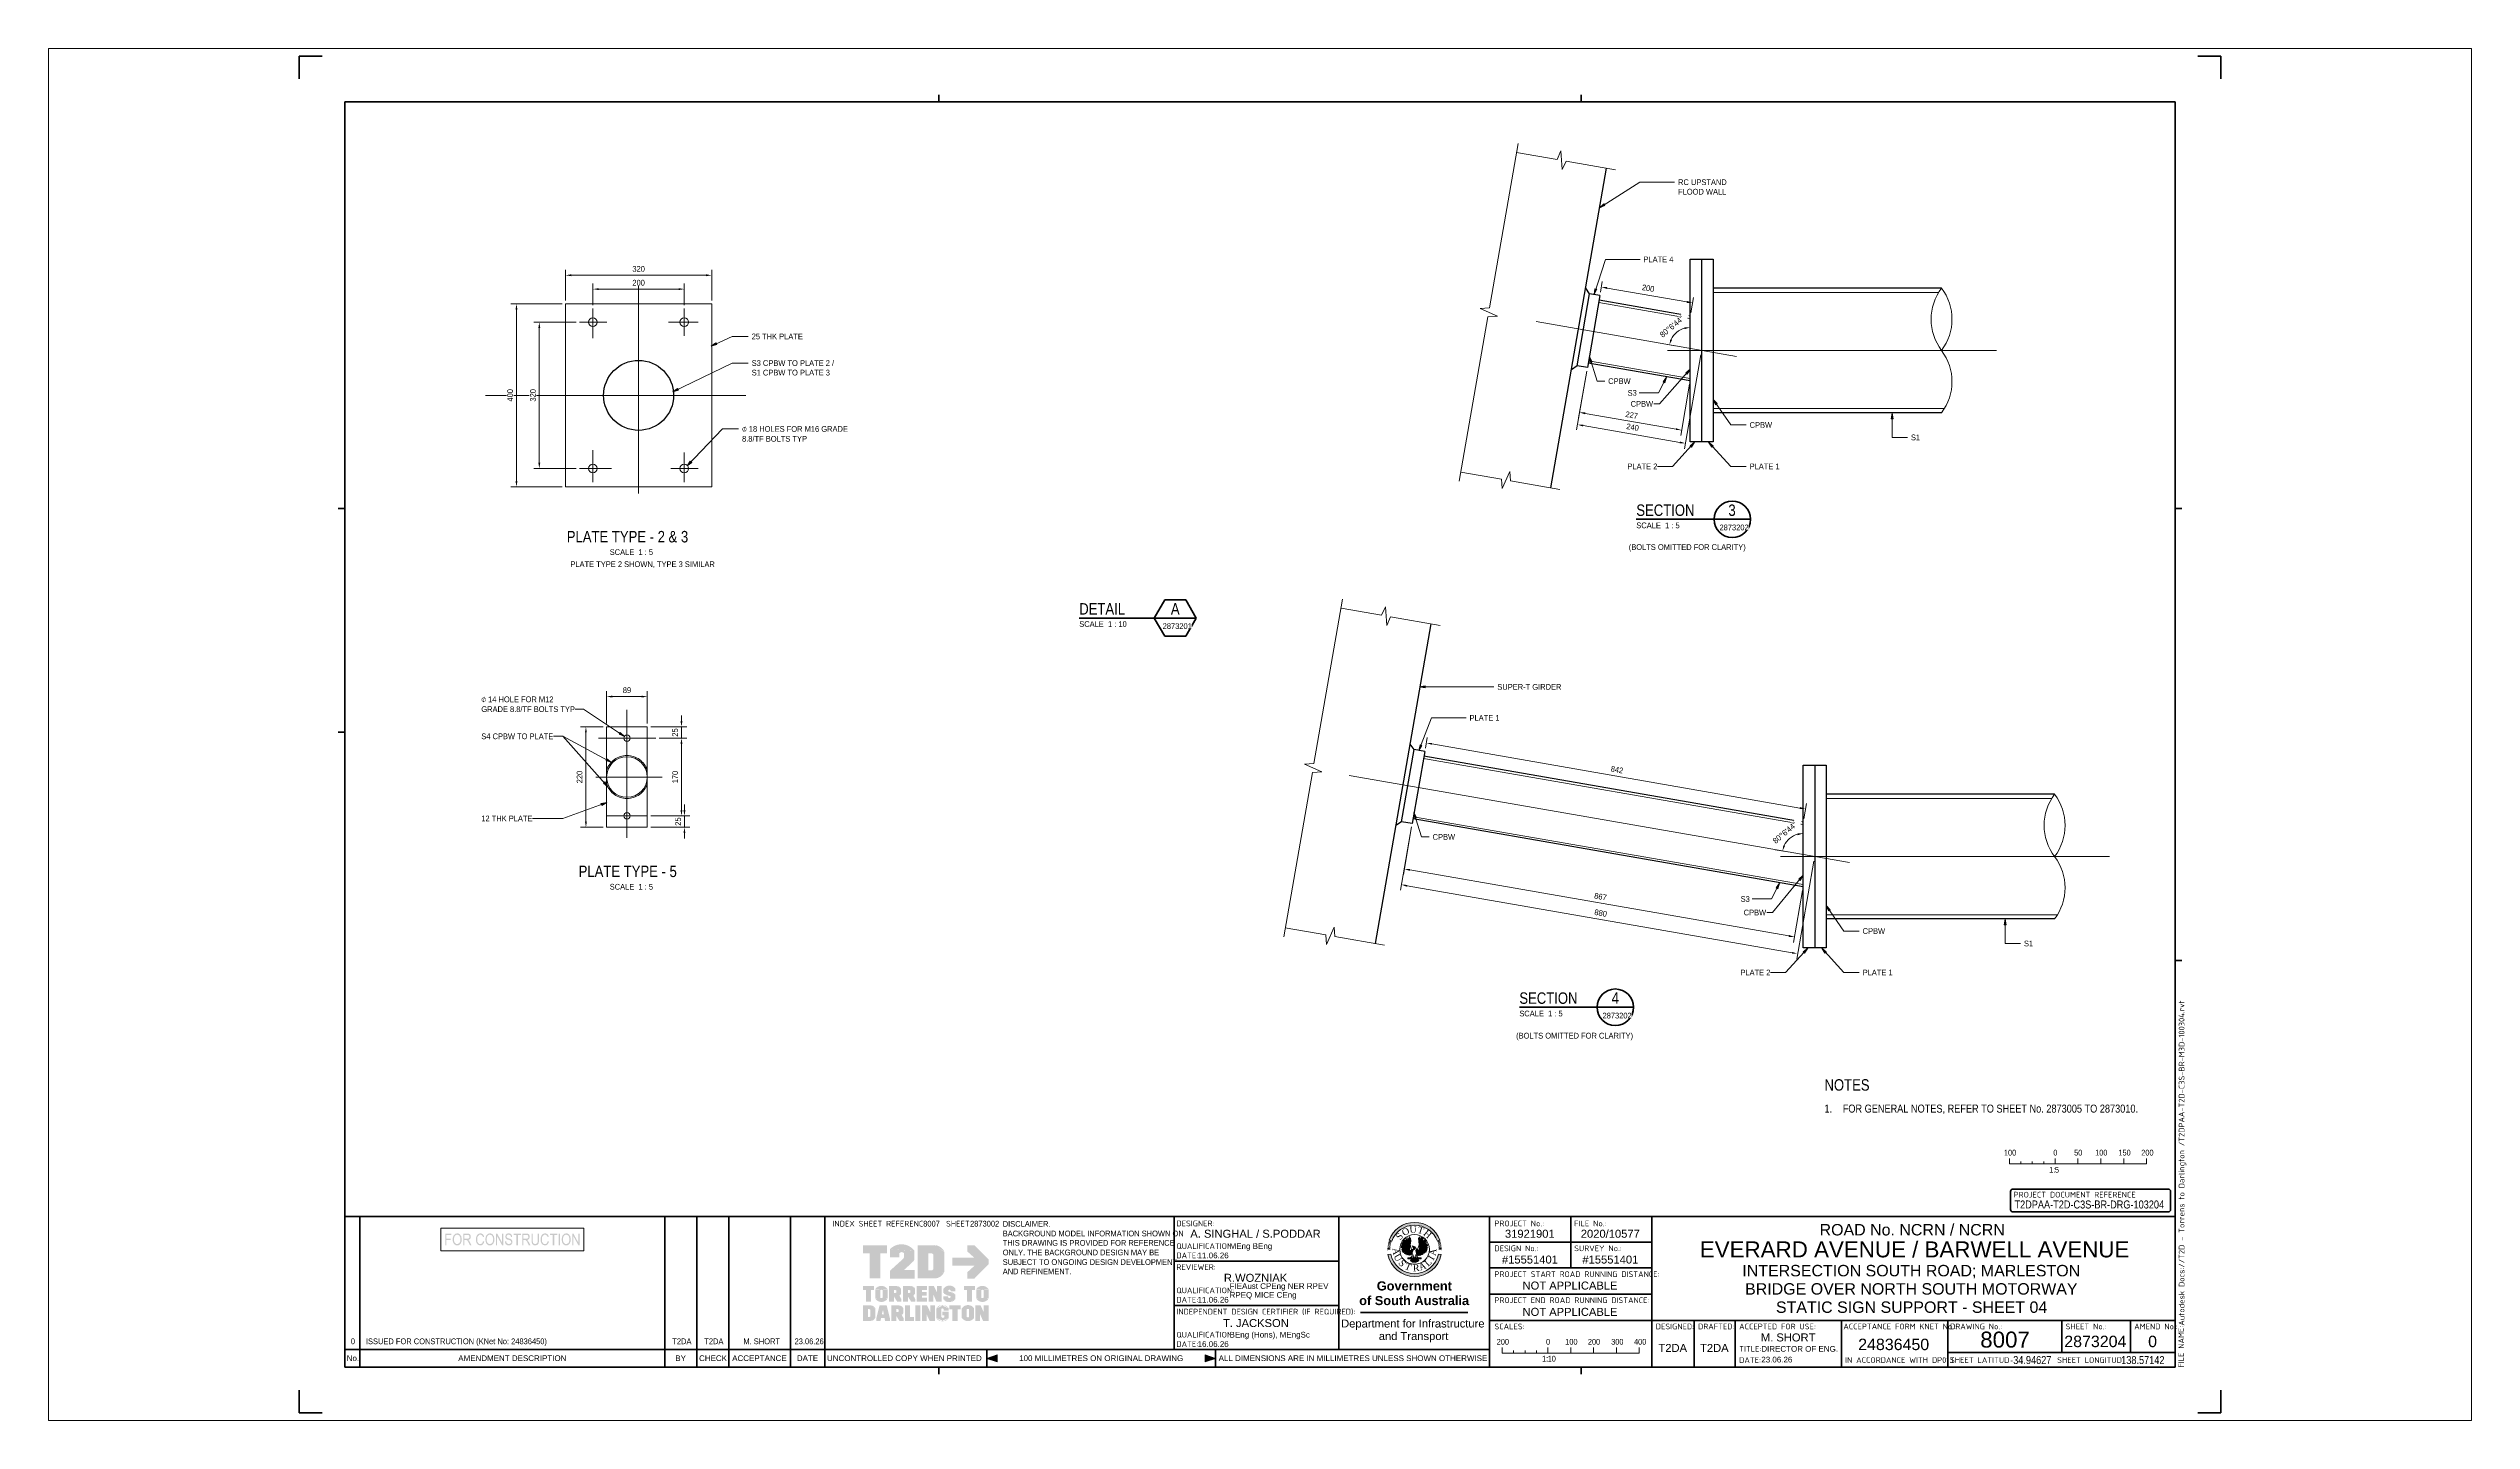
# Paper-space layout 'Layout1' of a CAD drawing. Header units: metres. Extents: x -0.11 to 0.95, y 0 to 0.6.
# The model-space entities are those that its viewports show. They can reach past a viewport. Long polylines and large blocks are cut down to what shows.
import ezdxf

# ---------------------------------------------------------------- set-up
doc = ezdxf.new("R2010")
doc.units = ezdxf.units.M
doc.linetypes.add('JacobsCenter', pattern=[0.015, 0.009, -0.0015, 0.003, -0.0015])
doc.linetypes.add('JacobsDash', pattern=[0.0045, 0.003, -0.0015])
doc.layers.get('Defpoints').update_dxf_attribs({"color": 41})
for name, color, linetype, lineweight in [('A-ANNO-DIMS', 7, 'Continuous', 9), ('A-ANNO-NOTE', 7, 'Continuous', 9), ('A-ANNO-NOTE-STAMP', 10, 'Continuous', 18), ('A-DETL', 7, 'Continuous', 13), ('A-DETL-GENF', 7, 'Continuous', 9), ('G-ANNO-TEXT', 7, 'Continuous', 9), ('G-ANNO-TTLB', 7, 'Continuous', 9), ('G-IMPT', 7, 'Continuous', 13)]:
    doc.layers.add(name, color=color, linetype=linetype, lineweight=lineweight)
doc.layers.add('G-ANNO-NPLT', color=191, linetype='Continuous', plot=False)
doc.layers.get('G-ANNO-NPLT').freeze()
doc.styles.add('Arial', font='arial.ttf', dxfattribs={"height": 0.0025})
doc.styles.add('Arial Narrow_1', font='ARIALN.TTF', dxfattribs={"height": 0.0125})
doc.styles.add('Arial Narrow_2', font='ARIALN.TTF', dxfattribs={"height": 0.0035})
doc.styles.add('Arial Narrow_3', font='ARIALN.TTF', dxfattribs={"height": 0.005})
doc.styles.add('Arial Narrow_4', font='ARIALN.TTF', dxfattribs={"height": 0.0025})
doc.styles.add('Arial Narrow_5', font='ARIALN.TTF', dxfattribs={"width": 0.9, "height": 0.0025})
doc.styles.add('Arial_1', font='arial.ttf', dxfattribs={"height": 0.0035})
doc.styles.add('Arial_2', font='arial.ttf', dxfattribs={"height": 0.005})
doc.styles.add('Arial_3', font='arial.ttf', dxfattribs={"height": 0.007})
doc.styles.add('Arial_B', font='arialbd.ttf', dxfattribs={"height": 0.004})
doc.styles.add('ISOCPEUR', font='isocpeur.ttf', dxfattribs={"height": 0.0025})
doc.styles.add('Segoe UI Symbol', font='seguisym.ttf', dxfattribs={"height": 0.0125})
doc.styles.add('Times New Roman', font='times.ttf', dxfattribs={"height": 0.008001})
doc.dimstyles.new('Dimension_Angle_O__DMS_', dxfattribs={"dimscale": 0.3048, "dimtxt": 0.012793, "dimasz": 0.04101, "dimexe": 0.03937, "dimexo": 0.026247, "dimgap": 0.032808, "dimtad": 1, "dimdec": 3, "dimlfac": 1000, "dimrnd": 0.001, "dimzin": 0, "dimdsep": 46, "dimtxsty": 'Arial Narrow_1', "dimsah": 1, "dimcen": 0.09, "dimaunit": 1, "dimadec": 4, "dimazin": 0, "dimtfac": 1, "dimtdec": 4, "dimtix": 1, "dimtmove": 0, "dimatfit": 3, "dimfxl": 1, "dimtvp": 1, "dimtfill": 1, "dimtolj": 1, "dimtzin": 0, "dimlwd": 18, "dimlwe": 18, "dimarcsym": 2})
doc.dimstyles.new('Dimension_Standard_O__mm__1', dxfattribs={"dimscale": 0.3048, "dimtxt": 0.012793, "dimasz": 0.04101, "dimexe": 0.03937, "dimexo": 0.024606, "dimgap": 0.024606, "dimtad": 1, "dimdec": 0, "dimlfac": 1000, "dimzin": 0, "dimdsep": 46, "dimtxsty": 'Arial Narrow_1', "dimsah": 1, "dimcen": 0.09, "dimaunit": 1, "dimadec": 4, "dimazin": 0, "dimtfac": 1, "dimtdec": 4, "dimtix": 1, "dimtmove": 0, "dimatfit": 3, "dimfxl": 1, "dimtvp": 1, "dimtfill": 1, "dimtolj": 1, "dimtzin": 0, "dimlwd": 18, "dimlwe": 18, "dimarcsym": 2})

# ---------------------------------------------------------------- blocks, each defined once
blk = doc.blocks.new('T2DPAA-T2D-PWA-DE-XRF-000001 - Drawing3_dwg-8554483-STATIC SIGN SUPPORT - SHEET 04')
at = {"layer": 'G-IMPT'}
h = blk.add_hatch(color=256, dxfattribs=at)
edge = h.paths.add_edge_path()
edge.add_line((0.1549, 0.1015), (0.1515, 0.1021))
edge.add_arc((0.1226, 0.1077), 0.0295, 190.997, 349.003, ccw=False)
edge.add_line((0.0937, 0.1021), (0.0903, 0.1015))
edge.add_arc((0.1226, 0.1077), 0.0329, 190.997, 349.003)
edge = h.paths.add_edge_path()
edge.add_arc((0.1226, 0.1077), 0.0329, 20.0475, 159.9525, ccw=False)
edge.add_line((0.1535, 0.119), (0.1503, 0.1178))
edge.add_arc((0.1226, 0.1077), 0.0295, 20.0475, 159.9525)
edge.add_line((0.0949, 0.1178), (0.0917, 0.119))
h = blk.add_hatch(color=256, dxfattribs=at)
edge = h.paths.add_edge_path()
edge.add_arc((0.1226, 0.1077), 0.0329, 161.3902, 162.9856, ccw=False)
edge.add_line((0.0915, 0.1183), (0.0914, 0.1182))
edge.add_line((0.0915, 0.1183), (0.0947, 0.1172))
edge.add_line((0.0947, 0.1171), (0.0947, 0.1172))
edge.add_arc((0.1226, 0.1077), 0.0295, 161.3902, 162.9856)
edge.add_line((0.0944, 0.1163), (0.0911, 0.1174))
h = blk.add_hatch(color=256, dxfattribs=at)
edge = h.paths.add_edge_path()
edge.add_line((0.1206, 0.1074), (0.1207, 0.1074))
edge.add_line((0.1207, 0.1074), (0.1206, 0.1074))
edge = h.paths.add_edge_path()
edge.add_line((0.1166, 0.11), (0.1166, 0.1074))
edge.add_line((0.1166, 0.1074), (0.1183, 0.1065))
edge.add_line((0.1183, 0.1065), (0.119, 0.1076))
edge.add_line((0.119, 0.1076), (0.1204, 0.1079))
edge.add_line((0.1204, 0.1079), (0.1207, 0.1074))
edge.add_line((0.1207, 0.1074), (0.1211, 0.1067))
edge.add_line((0.1211, 0.1067), (0.1187, 0.1008))
edge.add_line((0.1187, 0.1008), (0.1178, 0.1012))
edge.add_line((0.1178, 0.1012), (0.1166, 0.1008))
edge.add_line((0.1166, 0.1008), (0.1161, 0.1012))
edge.add_line((0.1161, 0.1012), (0.1147, 0.101))
edge.add_line((0.1147, 0.101), (0.1143, 0.1017))
edge.add_line((0.1143, 0.1017), (0.1131, 0.1012))
edge.add_line((0.1131, 0.1012), (0.1128, 0.1022))
edge.add_line((0.1128, 0.1022), (0.1119, 0.1019))
edge.add_line((0.1119, 0.1019), (0.1119, 0.1029))
edge.add_line((0.1119, 0.1029), (0.1105, 0.1027))
edge.add_line((0.1105, 0.1027), (0.1107, 0.1043))
edge.add_line((0.1107, 0.1043), (0.1091, 0.1041))
edge.add_line((0.1091, 0.1041), (0.1095, 0.1057))
edge.add_line((0.1095, 0.1057), (0.1077, 0.106))
edge.add_line((0.1077, 0.106), (0.1081, 0.1069))
edge.add_line((0.1081, 0.1069), (0.1072, 0.1074))
edge.add_line((0.1072, 0.1074), (0.1081, 0.1091))
edge.add_line((0.1081, 0.1091), (0.1069, 0.11))
edge.add_line((0.1069, 0.11), (0.1081, 0.1112))
edge.add_line((0.1081, 0.1112), (0.1069, 0.1122))
edge.add_line((0.1069, 0.1122), (0.1085, 0.113))
edge.add_line((0.1085, 0.113), (0.1072, 0.1143))
edge.add_line((0.1072, 0.1143), (0.1095, 0.1145))
edge.add_line((0.1095, 0.1145), (0.1081, 0.116))
edge.add_line((0.1081, 0.116), (0.1105, 0.116))
edge.add_line((0.1105, 0.116), (0.1088, 0.1179))
edge.add_line((0.1088, 0.1179), (0.1119, 0.1163))
edge.add_line((0.1119, 0.1163), (0.1105, 0.1193))
edge.add_line((0.1105, 0.1193), (0.1138, 0.1172))
edge.add_line((0.1138, 0.1172), (0.1121, 0.121))
edge.add_line((0.1121, 0.121), (0.1147, 0.1181))
edge.add_line((0.1147, 0.1181), (0.1143, 0.1224))
edge.add_line((0.1143, 0.1224), (0.1159, 0.1188))
edge.add_line((0.1159, 0.1188), (0.1166, 0.1236))
edge.add_line((0.1166, 0.1236), (0.1171, 0.1207))
edge.add_line((0.1171, 0.1207), (0.1178, 0.1214))
edge.add_line((0.1178, 0.1214), (0.118, 0.1179))
edge.add_line((0.118, 0.1179), (0.1171, 0.1131))
edge.add_line((0.1171, 0.1131), (0.1178, 0.111))
edge.add_line((0.1178, 0.111), (0.1166, 0.11))
for points in [[(0.1105, 0.1193), (0.1088, 0.1179), (0.1119, 0.1163)], [(0.1369, 0.1093), (0.1385, 0.1081), (0.1367, 0.1074), (0.1376, 0.106), (0.1357, 0.106), (0.1367, 0.1043), (0.1348, 0.1043), (0.1348, 0.1031), (0.1336, 0.1034), (0.1331, 0.1022), (0.1322, 0.1024), (0.1317, 0.1015), (0.1305, 0.1017), (0.1301, 0.101), (0.1296, 0.1015), (0.1291, 0.1005), (0.1286, 0.1008), (0.1277, 0.1003), (0.1275, 0.101), (0.1268, 0.1003), (0.1251, 0.1029), (0.1242, 0.1065), (0.1246, 0.1076), (0.1263, 0.1076), (0.127, 0.1067), (0.1284, 0.1072), (0.1291, 0.11), (0.1275, 0.1112), (0.1282, 0.1133), (0.1275, 0.1219), (0.1284, 0.121), (0.1289, 0.1236), (0.1294, 0.1193), (0.1312, 0.1226), (0.1305, 0.1191), (0.1331, 0.1212), (0.1317, 0.1179), (0.1348, 0.1195), (0.1324, 0.116), (0.1364, 0.1179), (0.1341, 0.1155), (0.1371, 0.116), (0.1355, 0.1143), (0.1381, 0.1141), (0.1364, 0.1131), (0.1383, 0.1124), (0.1367, 0.1114), (0.1385, 0.11)], [(0.1312, 0.1226), (0.1331, 0.1212), (0.1305, 0.1191)], [(0.1348, 0.1195), (0.1364, 0.1179), (0.1324, 0.116)], [(0.1069, 0.1122), (0.1069, 0.11), (0.1081, 0.1112)], [(0.1081, 0.116), (0.1072, 0.1143), (0.1095, 0.1145)], [(0.1077, 0.106), (0.1091, 0.1041), (0.1095, 0.1057)], [(0.1105, 0.1027), (0.1119, 0.1019), (0.1119, 0.1029)], [(0.1225, 0.0967), (0.1233, 0.0985), (0.1277, 0.0943), (0.1263, 0.0929), (0.1237, 0.092), (0.1202, 0.0924), (0.1176, 0.0943), (0.1218, 0.0984)], [(0.1291, 0.1005), (0.1301, 0.101), (0.1296, 0.1015)], [(0.1317, 0.1015), (0.1331, 0.1022), (0.1322, 0.1024)], [(0.1383, 0.1124), (0.1381, 0.1141), (0.1364, 0.1131)]]:
    blk.add_hatch(color=256, dxfattribs=at).paths.add_polyline_path(points)
h = blk.add_hatch(color=256, dxfattribs=at)
edge = h.paths.add_edge_path()
edge.add_line((0.154, 0.1174), (0.1508, 0.1163))
edge.add_arc((0.1226, 0.1077), 0.0295, 17.0144, 18.6098)
edge.add_line((0.1505, 0.1172), (0.1505, 0.1171))
edge.add_line((0.1505, 0.1172), (0.1537, 0.1183))
edge.add_line((0.1538, 0.1182), (0.1537, 0.1183))
edge.add_arc((0.1226, 0.1077), 0.0329, 17.0144, 18.6098, ccw=False)
h = blk.add_hatch(color=256, dxfattribs=at)
edge = h.paths.add_edge_path()
edge.add_line((0.0931, 0.1083), (0.0897, 0.1083))
edge.add_arc((0.1226, 0.1077), 0.0329, 177.3415, 178.9368, ccw=False)
edge.add_line((0.0897, 0.1094), (0.0897, 0.1093))
edge.add_line((0.0897, 0.1094), (0.0932, 0.1092))
edge.add_line((0.0932, 0.1091), (0.0932, 0.1092))
edge.add_arc((0.1226, 0.1077), 0.0295, 177.3415, 178.9368)
h = blk.add_hatch(color=256, dxfattribs=at)
edge = h.paths.add_edge_path()
edge.add_line((0.0931, 0.1069), (0.0897, 0.1068))
edge.add_arc((0.1226, 0.1077), 0.0329, 180, 181.5953, ccw=False)
edge.add_line((0.0897, 0.1078), (0.0897, 0.1077))
edge.add_line((0.0897, 0.1078), (0.0931, 0.1078))
edge.add_line((0.0931, 0.1077), (0.0931, 0.1078))
edge.add_arc((0.1226, 0.1077), 0.0295, 180, 181.5953)
h = blk.add_hatch(color=256, dxfattribs=at)
edge = h.paths.add_edge_path()
edge.add_arc((0.1226, 0.1077), 0.0329, 174.6829, 176.2783, ccw=False)
edge.add_line((0.0899, 0.1109), (0.0898, 0.1108))
edge.add_line((0.0899, 0.1109), (0.0933, 0.1106))
edge.add_line((0.0933, 0.1105), (0.0933, 0.1106))
edge.add_arc((0.1226, 0.1077), 0.0295, 174.6829, 176.2783)
edge.add_line((0.0932, 0.1096), (0.0898, 0.1099))
h = blk.add_hatch(color=256, dxfattribs=at)
edge = h.paths.add_edge_path()
edge.add_arc((0.1226, 0.1077), 0.0329, 172.0244, 173.6197, ccw=False)
edge.add_line((0.09, 0.1124), (0.09, 0.1123))
edge.add_line((0.09, 0.1124), (0.0934, 0.1119))
edge.add_line((0.0934, 0.1118), (0.0934, 0.1119))
edge.add_arc((0.1226, 0.1077), 0.0295, 172.0244, 173.6197)
edge.add_line((0.0933, 0.111), (0.0899, 0.1114))
h = blk.add_hatch(color=256, dxfattribs=at)
edge = h.paths.add_edge_path()
edge.add_arc((0.1226, 0.1077), 0.0329, 169.3658, 170.9612, ccw=False)
edge.add_line((0.0903, 0.1139), (0.0903, 0.1138))
edge.add_line((0.0903, 0.1139), (0.0937, 0.1133))
edge.add_line((0.0936, 0.1132), (0.0937, 0.1133))
edge.add_arc((0.1226, 0.1077), 0.0295, 169.3658, 170.9612)
edge.add_line((0.0935, 0.1124), (0.0901, 0.1129))
h = blk.add_hatch(color=256, dxfattribs=at)
edge = h.paths.add_edge_path()
edge.add_arc((0.1226, 0.1077), 0.0329, 166.7073, 168.3026, ccw=False)
edge.add_line((0.0906, 0.1154), (0.0906, 0.1153))
edge.add_line((0.0906, 0.1154), (0.0939, 0.1146))
edge.add_line((0.0939, 0.1145), (0.0939, 0.1146))
edge.add_arc((0.1226, 0.1077), 0.0295, 166.7073, 168.3026)
edge.add_line((0.0937, 0.1137), (0.0904, 0.1144))
h = blk.add_hatch(color=256, dxfattribs=at)
edge = h.paths.add_edge_path()
edge.add_line((0.0941, 0.115), (0.0907, 0.1159))
edge.add_arc((0.1226, 0.1077), 0.0329, 164.0488, 165.6441, ccw=False)
edge.add_line((0.091, 0.1169), (0.091, 0.1168))
edge.add_line((0.091, 0.1169), (0.0943, 0.1159))
edge.add_line((0.0943, 0.1158), (0.0943, 0.1159))
edge.add_arc((0.1226, 0.1077), 0.0295, 164.0488, 165.6441)
h = blk.add_hatch(color=256, dxfattribs=at)
edge = h.paths.add_edge_path()
edge.add_line((0.1232, 0.1095), (0.1225, 0.1076))
edge.add_line((0.1225, 0.1076), (0.1207, 0.1074))
edge.add_line((0.1207, 0.1074), (0.1207, 0.1074))
edge.add_line((0.1207, 0.1074), (0.1216, 0.1086))
edge.add_line((0.1216, 0.1086), (0.1197, 0.1119))
edge.add_line((0.1197, 0.1119), (0.1232, 0.1107))
edge.add_line((0.1232, 0.1107), (0.1239, 0.1098))
edge.add_line((0.1239, 0.1098), (0.1232, 0.1095))
h = blk.add_hatch(color=256, dxfattribs=at)
edge = h.paths.add_edge_path()
edge.add_arc((0.1226, 0.1077), 0.0295, 14.3559, 15.9512)
edge.add_line((0.1509, 0.1159), (0.1509, 0.1158))
edge.add_line((0.1509, 0.1159), (0.1542, 0.1169))
edge.add_line((0.1542, 0.1168), (0.1542, 0.1169))
edge.add_arc((0.1226, 0.1077), 0.0329, 14.3559, 15.9512, ccw=False)
edge.add_line((0.1545, 0.1159), (0.1511, 0.115))
h = blk.add_hatch(color=256, dxfattribs=at)
edge = h.paths.add_edge_path()
edge.add_line((0.1548, 0.1144), (0.1514, 0.1137))
edge.add_arc((0.1226, 0.1077), 0.0295, 11.6974, 13.2927)
edge.add_line((0.1512, 0.1146), (0.1513, 0.1145))
edge.add_line((0.1512, 0.1146), (0.1546, 0.1154))
edge.add_line((0.1546, 0.1153), (0.1546, 0.1154))
edge.add_arc((0.1226, 0.1077), 0.0329, 11.6974, 13.2927, ccw=False)
h = blk.add_hatch(color=256, dxfattribs=at)
edge = h.paths.add_edge_path()
edge.add_arc((0.1226, 0.1077), 0.0295, 9.0388, 10.6342)
edge.add_line((0.1515, 0.1133), (0.1515, 0.1132))
edge.add_line((0.1515, 0.1133), (0.1549, 0.1139))
edge.add_line((0.1549, 0.1138), (0.1549, 0.1139))
edge.add_arc((0.1226, 0.1077), 0.0329, 9.0388, 10.6342, ccw=False)
edge.add_line((0.1551, 0.1129), (0.1517, 0.1124))
h = blk.add_hatch(color=256, dxfattribs=at)
edge = h.paths.add_edge_path()
edge.add_arc((0.1226, 0.1077), 0.0295, 6.3803, 7.9756)
edge.add_line((0.1518, 0.1119), (0.1518, 0.1118))
edge.add_line((0.1518, 0.1119), (0.1552, 0.1124))
edge.add_line((0.1552, 0.1123), (0.1552, 0.1124))
edge.add_arc((0.1226, 0.1077), 0.0329, 6.3803, 7.9756, ccw=False)
edge.add_line((0.1553, 0.1114), (0.1519, 0.111))
h = blk.add_hatch(color=256, dxfattribs=at)
edge = h.paths.add_edge_path()
edge.add_line((0.1554, 0.1099), (0.152, 0.1096))
edge.add_arc((0.1226, 0.1077), 0.0295, 3.7217, 5.3171)
edge.add_line((0.1519, 0.1106), (0.1519, 0.1105))
edge.add_line((0.1519, 0.1106), (0.1553, 0.1109))
edge.add_line((0.1553, 0.1108), (0.1553, 0.1109))
edge.add_arc((0.1226, 0.1077), 0.0329, 3.7217, 5.3171, ccw=False)
h = blk.add_hatch(color=256, dxfattribs=at)
edge = h.paths.add_edge_path()
edge.add_line((0.1555, 0.1083), (0.1521, 0.1083))
edge.add_arc((0.1226, 0.1077), 0.0295, 1.0632, 2.6585)
edge.add_line((0.152, 0.1092), (0.152, 0.1091))
edge.add_line((0.152, 0.1092), (0.1554, 0.1094))
edge.add_line((0.1555, 0.1093), (0.1554, 0.1094))
edge.add_arc((0.1226, 0.1077), 0.0329, 1.0632, 2.6585, ccw=False)
h = blk.add_hatch(color=256, dxfattribs=at)
edge = h.paths.add_edge_path()
edge.add_line((0.1555, 0.1068), (0.152, 0.1069))
edge.add_arc((0.1226, 0.1077), 0.0295, 358.4047, 360)
edge.add_line((0.1521, 0.1078), (0.1521, 0.1077))
edge.add_line((0.1521, 0.1078), (0.1555, 0.1078))
edge.add_line((0.1555, 0.1077), (0.1555, 0.1078))
edge.add_arc((0.1226, 0.1077), 0.0329, 358.4047, 360, ccw=False)
for p, q in [((0.0917, 0.119), (0.0949, 0.1178)), ((0.1105, 0.1193), (0.1088, 0.1179)), ((0.1088, 0.1179), (0.1119, 0.1163)), ((0.1119, 0.1163), (0.1105, 0.1193)), ((0.1305, 0.1191), (0.1312, 0.1226)), ((0.1331, 0.1212), (0.1305, 0.1191)), ((0.1312, 0.1226), (0.1331, 0.1212)), ((0.1324, 0.116), (0.1348, 0.1195)), ((0.1364, 0.1179), (0.1324, 0.116)), ((0.1348, 0.1195), (0.1364, 0.1179)), ((0.1503, 0.1178), (0.1535, 0.119)), ((0.0903, 0.1015), (0.0937, 0.1021)), ((0.1069, 0.1122), (0.1069, 0.11)), ((0.1081, 0.1112), (0.1069, 0.1122)), ((0.1069, 0.11), (0.1081, 0.1112)), ((0.1081, 0.116), (0.1072, 0.1143)), ((0.1072, 0.1143), (0.1095, 0.1145)), ((0.1077, 0.106), (0.1091, 0.1041)), ((0.1095, 0.1057), (0.1077, 0.106)), ((0.1095, 0.1145), (0.1081, 0.116)), ((0.1091, 0.1041), (0.1095, 0.1057)), ((0.1119, 0.1029), (0.1105, 0.1027)), ((0.1105, 0.1027), (0.1119, 0.1019)), ((0.1119, 0.1019), (0.1119, 0.1029)), ((0.115, 0.0967), (0.1197, 0.0967)), ((0.1211, 0.1003), (0.1173, 0.0974)), ((0.1244, 0.1003), (0.1272, 0.0974)), ((0.1256, 0.0967), (0.1308, 0.0967)), ((0.1296, 0.1015), (0.1291, 0.1005)), ((0.1291, 0.1005), (0.1301, 0.101)), ((0.1301, 0.101), (0.1296, 0.1015)), ((0.1322, 0.1024), (0.1317, 0.1015)), ((0.1317, 0.1015), (0.1331, 0.1022)), ((0.1331, 0.1022), (0.1322, 0.1024)), ((0.1381, 0.1141), (0.1364, 0.1131)), ((0.1364, 0.1131), (0.1383, 0.1124)), ((0.1383, 0.1124), (0.1381, 0.1141)), ((0.1515, 0.1021), (0.1549, 0.1015))]:
    blk.add_line(p, q, dxfattribs=at)
at = {"layer": 'G-IMPT', "flags": 128}
for points in [[(0.1085, 0.113), (0.1072, 0.1143), (0.1095, 0.1145), (0.1081, 0.116), (0.1105, 0.116), (0.1088, 0.1179), (0.1119, 0.1163), (0.1105, 0.1193), (0.1138, 0.1172), (0.1121, 0.121), (0.1147, 0.1181), (0.1143, 0.1224), (0.1159, 0.1188), (0.1166, 0.1236), (0.1171, 0.1207), (0.1178, 0.1214), (0.118, 0.1179), (0.1171, 0.1131), (0.119, 0.1076), (0.1204, 0.1079), (0.1211, 0.1067), (0.1187, 0.1008), (0.1178, 0.1012), (0.1166, 0.1008), (0.1161, 0.1012), (0.1147, 0.101), (0.1143, 0.1017), (0.1131, 0.1012), (0.1128, 0.1022), (0.1119, 0.1019), (0.1119, 0.1029), (0.1105, 0.1027), (0.1107, 0.1043), (0.1091, 0.1041), (0.1095, 0.1057), (0.1077, 0.106), (0.1081, 0.1069), (0.1072, 0.1074), (0.1081, 0.1091), (0.1069, 0.11), (0.1081, 0.1112), (0.1069, 0.1122), (0.1087, 0.1131)], [(0.1199, 0.1031), (0.1225, 0.0967), (0.1251, 0.1029), (0.1242, 0.1065), (0.1246, 0.1076), (0.1263, 0.1076), (0.1282, 0.1133), (0.1275, 0.1219), (0.1284, 0.121), (0.1289, 0.1236), (0.1294, 0.1193), (0.1312, 0.1226), (0.1305, 0.1191), (0.1331, 0.1212), (0.1317, 0.1179), (0.1348, 0.1195), (0.1324, 0.116), (0.1364, 0.1179), (0.1341, 0.1155), (0.1371, 0.116), (0.1355, 0.1143), (0.1381, 0.1141), (0.1364, 0.1131), (0.1383, 0.1124), (0.1367, 0.1114), (0.1385, 0.11), (0.1369, 0.1093), (0.1385, 0.1081), (0.1367, 0.1074), (0.1376, 0.106), (0.1357, 0.106), (0.1367, 0.1043), (0.1348, 0.1043), (0.1348, 0.1031), (0.1336, 0.1034), (0.1331, 0.1022), (0.1322, 0.1024), (0.1317, 0.1015), (0.1305, 0.1017), (0.1301, 0.101), (0.1296, 0.1015), (0.1291, 0.1005), (0.1286, 0.1008), (0.1277, 0.1003), (0.1275, 0.101), (0.1268, 0.1003), (0.1251, 0.1029)], [(0.1206, 0.0974), (0.1145, 0.0974), (0.1145, 0.0962), (0.1194, 0.0962)], [(0.119, 0.1076), (0.1183, 0.1065), (0.1166, 0.1074), (0.1166, 0.11), (0.1178, 0.111)], [(0.1218, 0.0984), (0.1176, 0.0943), (0.1202, 0.0924), (0.1237, 0.092), (0.1263, 0.0929), (0.1277, 0.0943), (0.1233, 0.0985)], [(0.1239, 0.1098), (0.1244, 0.1091), (0.1246, 0.1076)], [(0.1246, 0.0974), (0.1308, 0.0974), (0.1308, 0.0962), (0.126, 0.0962)], [(0.1263, 0.1076), (0.127, 0.1067), (0.1284, 0.1072), (0.1291, 0.11), (0.1275, 0.1112)]]:
    blk.add_lwpolyline(points, dxfattribs=at)
blk.add_lwpolyline([(0.1206, 0.1074), (0.1216, 0.1086), (0.1197, 0.1119), (0.1232, 0.1107), (0.1239, 0.1098), (0.1232, 0.1095), (0.1225, 0.1076)], close=True, dxfattribs=at)
at = {"layer": 'G-IMPT'}
blk.add_circle((0.1226, 0.1077), 0.018, dxfattribs=at)
for radius, start, end in [(0.0329, 20.0475, 159.9525), (0.0295, 20.0475, 159.9525), (0.0329, 190.997, 349.003), (0.0295, 190.997, 349.003)]:
    blk.add_arc((0.1226, 0.1077), radius, start, end, dxfattribs=at)
at = {"layer": 'G-IMPT', "lineweight": 9, "char_height": 0.008, "attachment_point": 2, "line_spacing_factor": 1.029793, "style": 'Times New Roman'}
for s, insert, width, rotation in [('S', (0.1012, 0.1263), 0.008041, 49.0663), ('O', (0.1099, 0.133), 0.010353, 26.6943), ('U', (0.1205, 0.136), 0.010353, 4.3222), ('T', (0.1314, 0.1347), 0.008744, 341.9502), ('H', (0.141, 0.1293), 0.010353, 319.5782), ('A', (0.104, 0.106), 0.010353, 279.6978), ('U', (0.1058, 0.0996), 0.010353, 300.15), ('S', (0.1107, 0.0935), 0.008041, 310.3575), ('T', (0.1164, 0.0903), 0.008744, 336.9699), ('R', (0.1244, 0.0893), 0.009549, 3.701), ('A', (0.1307, 0.0909), 0.010353, 21.3382), ('L', (0.1363, 0.0949), 0.008744, 42.375), ('I', (0.1395, 0.0995), 0.004825, 60.5783), ('A', (0.141, 0.1048), 0.010353, 83.64)]:
    blk.add_mtext(s, dxfattribs=dict(at, insert=insert, width=width, rotation=rotation))
blk = doc.blocks.new('T2DPAA-T2D-PWA-DE-XRF-000001 - Standard-9403700-STATIC SIGN SUPPORT - SHEET 04')
at = {"layer": 'G-ANNO-TTLB', "true_color": 0x1d4a5c}
h = blk.add_hatch(color=139, dxfattribs=at)
edge = h.paths.add_edge_path()
edge.add_line((0.2623, 0.0443), (0.2623, 0.0452))
edge.add_arc((0.2616, 0.044), 0.00145, 58.8241, 99.793)
edge.add_line((0.2613, 0.0454), (0.2613, 0.0441))
edge.add_arc((0.2616, 0.0455), 0.00141, 259.7202, 301.6629)
edge = h.paths.add_edge_path()
edge.add_arc((0.2625, 0.0448), 0.00224, 301.808, 330.1086, ccw=False)
edge.add_line((0.2637, 0.0429), (0.2645, 0.0415))
edge.add_line((0.2645, 0.0415), (0.2645, 0.0403))
edge.add_line((0.2645, 0.0403), (0.2627, 0.0403))
edge.add_line((0.2627, 0.0403), (0.2613, 0.0425))
edge.add_line((0.2613, 0.0425), (0.2613, 0.0403))
edge.add_line((0.2613, 0.0403), (0.2591, 0.0403))
edge.add_line((0.2591, 0.0403), (0.2591, 0.0471))
edge.add_line((0.2591, 0.0471), (0.2624, 0.0471))
edge.add_arc((0.2623, 0.0446), 0.00248, 32.8357, 87.7033, ccw=False)
edge.add_line((0.2644, 0.046), (0.2644, 0.0437))
edge = h.paths.add_edge_path()
edge.add_line((0.2674, 0.0527), (0.2674, 0.0537))
edge.add_arc((0.2667, 0.0524), 0.00145, 58.8241, 99.793)
edge.add_line((0.2665, 0.0539), (0.2665, 0.0526))
edge.add_arc((0.2667, 0.0539), 0.00141, 259.7202, 301.6629)
edge = h.paths.add_edge_path()
edge.add_arc((0.2676, 0.0532), 0.00224, 301.808, 330.1086, ccw=False)
edge.add_line((0.2688, 0.0513), (0.2696, 0.0499))
edge.add_line((0.2696, 0.0499), (0.2696, 0.0487))
edge.add_line((0.2696, 0.0487), (0.2678, 0.0487))
edge.add_line((0.2678, 0.0487), (0.2664, 0.051))
edge.add_line((0.2664, 0.051), (0.2664, 0.0487))
edge.add_line((0.2664, 0.0487), (0.2642, 0.0487))
edge.add_line((0.2642, 0.0487), (0.2642, 0.0555))
edge.add_line((0.2642, 0.0555), (0.2676, 0.0555))
edge.add_arc((0.2675, 0.0531), 0.00248, 32.8357, 87.7033, ccw=False)
edge.add_line((0.2695, 0.0544), (0.2695, 0.0521))
edge = h.paths.add_edge_path()
edge.add_line((0.2499, 0.0422), (0.2499, 0.0452))
edge.add_arc((0.2491, 0.0441), 0.00138, 56.3448, 98.7814)
edge.add_line((0.2489, 0.0454), (0.2489, 0.0419))
edge.add_arc((0.2491, 0.0433), 0.00138, 261.2186, 303.6552)
edge = h.paths.add_edge_path()
edge.add_line((0.2613, 0.0527), (0.2613, 0.0537))
edge.add_arc((0.2606, 0.0524), 0.00145, 58.8241, 99.793)
edge.add_line((0.2603, 0.0539), (0.2603, 0.0526))
edge.add_arc((0.2606, 0.0539), 0.00141, 259.7202, 301.6629)
edge = h.paths.add_edge_path()
edge.add_line((0.2502, 0.0403), (0.2467, 0.0403))
edge.add_line((0.2467, 0.0403), (0.2467, 0.0471))
edge.add_line((0.2467, 0.0471), (0.2501, 0.0471))
edge.add_arc((0.25, 0.0447), 0.00241, 26.2483, 85.5583, ccw=False)
edge.add_line((0.2521, 0.0457), (0.2521, 0.0416))
edge.add_arc((0.2502, 0.0424), 0.00209, 270, 338.4707, ccw=False)
h.paths.add_polyline_path([(0.2555, 0.0451), (0.255, 0.0432), (0.2559, 0.0432)])
h.paths.add_polyline_path([(0.2585, 0.0415), (0.2585, 0.0403), (0.2564, 0.0403), (0.2562, 0.0415), (0.2547, 0.0415), (0.2544, 0.0403), (0.2526, 0.0403), (0.2526, 0.0415), (0.254, 0.0471), (0.2571, 0.0471)])
h.paths.add_polyline_path([(0.2673, 0.042), (0.269, 0.042), (0.269, 0.0403), (0.2651, 0.0403), (0.2651, 0.0471), (0.2673, 0.0471)])
h.paths.add_polyline_path([(0.2718, 0.0403), (0.2696, 0.0403), (0.2696, 0.0471), (0.2718, 0.0471)])
h.paths.add_polyline_path([(0.2762, 0.0441), (0.2762, 0.0471), (0.2782, 0.0471), (0.2782, 0.0403), (0.2759, 0.0403), (0.2746, 0.0432), (0.2746, 0.0403), (0.2725, 0.0403), (0.2725, 0.0471), (0.2748, 0.0471)])
edge = h.paths.add_edge_path()
edge.add_arc((0.2817, 0.0424), 0.000774, 214.5178, 325.4822)
edge.add_line((0.2823, 0.0419), (0.2823, 0.0427))
edge.add_line((0.2823, 0.0427), (0.2815, 0.0427))
edge.add_line((0.2815, 0.0427), (0.2815, 0.0443))
edge.add_line((0.2815, 0.0443), (0.2842, 0.0443))
edge.add_line((0.2842, 0.0443), (0.2842, 0.0415))
edge.add_arc((0.2819, 0.0428), 0.00262, 274.1131, 330.4929, ccw=False)
edge.add_arc((0.2815, 0.0434), 0.00327, 260.2337, 279.7663, ccw=False)
edge.add_arc((0.2812, 0.0429), 0.00275, 208.3817, 264.7517, ccw=False)
edge.add_line((0.2788, 0.0416), (0.2788, 0.0458))
edge.add_arc((0.2812, 0.0445), 0.00268, 94.8448, 152.8409, ccw=False)
edge.add_arc((0.2815, 0.0424), 0.00482, 83.0812, 96.9188, ccw=False)
edge.add_arc((0.2818, 0.0444), 0.00278, 31.3102, 83.6241, ccw=False)
edge.add_line((0.2842, 0.0459), (0.2842, 0.0447))
edge.add_line((0.2842, 0.0447), (0.282, 0.0447))
edge.add_line((0.282, 0.0447), (0.282, 0.0455))
edge.add_arc((0.2815, 0.0451), 0.000641, 40.732, 139.268)
edge.add_line((0.281, 0.0455), (0.281, 0.0419))
h.paths.add_polyline_path([(0.2882, 0.0403), (0.2859, 0.0403), (0.2859, 0.0454), (0.2846, 0.0454), (0.2846, 0.0471), (0.2895, 0.0471), (0.2895, 0.0454), (0.2882, 0.0454)])
edge = h.paths.add_edge_path()
edge.add_arc((0.2927, 0.0429), 0.00104, 239.6549, 300.3451)
edge.add_line((0.2932, 0.042), (0.2932, 0.0454))
edge.add_arc((0.2927, 0.0445), 0.00103, 59.5446, 120.4554)
edge.add_line((0.2921, 0.0454), (0.2921, 0.042))
edge = h.paths.add_edge_path()
edge.add_arc((0.2927, 0.0434), 0.00323, 212.7347, 327.2653, ccw=False)
edge.add_line((0.29, 0.0417), (0.29, 0.0458))
edge.add_arc((0.2927, 0.044), 0.00323, 32.6408, 147.3592, ccw=False)
edge.add_line((0.2954, 0.0458), (0.2954, 0.0417))
h.paths.add_polyline_path([(0.3017, 0.0403), (0.2993, 0.0403), (0.298, 0.0432), (0.298, 0.0403), (0.2959, 0.0403), (0.2959, 0.0471), (0.2982, 0.0471), (0.2996, 0.0441), (0.2996, 0.0471), (0.3017, 0.0471)])
edge = h.paths.add_edge_path()
edge.add_arc((0.299, 0.0513), 0.00104, 239.6549, 300.3451)
edge.add_line((0.2995, 0.0504), (0.2995, 0.0538))
edge.add_arc((0.299, 0.0529), 0.00103, 59.5446, 120.4554)
edge.add_line((0.2985, 0.0538), (0.2985, 0.0504))
edge = h.paths.add_edge_path()
edge.add_arc((0.299, 0.0518), 0.00323, 212.7347, 327.2653, ccw=False)
edge.add_line((0.2963, 0.0501), (0.2963, 0.0542))
edge.add_arc((0.299, 0.0524), 0.00323, 32.6408, 147.3592, ccw=False)
edge.add_line((0.3017, 0.0542), (0.3017, 0.0501))
h.paths.add_polyline_path([(0.2945, 0.0487), (0.2923, 0.0487), (0.2923, 0.0538), (0.2909, 0.0538), (0.2909, 0.0555), (0.2958, 0.0555), (0.2958, 0.0538), (0.2945, 0.0538)])
edge = h.paths.add_edge_path()
edge.add_line((0.2872, 0.0518), (0.2872, 0.0499))
edge.add_arc((0.2849, 0.0513), 0.0027, 273.7285, 329.3952, ccw=False)
edge.add_line((0.285, 0.0486), (0.2841, 0.0486))
edge.add_arc((0.2842, 0.0512), 0.00266, 210.1626, 267.7624, ccw=False)
edge.add_line((0.2819, 0.0499), (0.2819, 0.051))
edge.add_line((0.2819, 0.051), (0.2841, 0.051))
edge.add_arc((0.2845, 0.0508), 0.000522, 155.2714, 300.4507)
edge.add_arc((0.2846, 0.0508), 0.000487, 289.6558, 416.8121)
edge.add_line((0.2849, 0.0512), (0.2834, 0.0515))
edge.add_arc((0.2841, 0.054), 0.00253, 213.4271, 255.8381, ccw=False)
edge.add_line((0.2819, 0.0526), (0.2819, 0.0544))
edge.add_arc((0.2846, 0.0525), 0.00325, 35.8397, 144.1603, ccw=False)
edge.add_line((0.2872, 0.0544), (0.2872, 0.0533))
edge.add_line((0.2872, 0.0533), (0.2851, 0.0533))
edge.add_arc((0.2846, 0.0535), 0.000494, 335.3316, 479.9481)
edge.add_arc((0.2845, 0.0535), 0.000428, 103.9979, 246.4243)
edge.add_line((0.2843, 0.0531), (0.2853, 0.0529))
edge.add_arc((0.2849, 0.0501), 0.00281, 35.1328, 82.3403, ccw=False)
h.paths.add_polyline_path([(0.2792, 0.0526), (0.2792, 0.0555), (0.2812, 0.0555), (0.2812, 0.0487), (0.2789, 0.0487), (0.2776, 0.0517), (0.2776, 0.0487), (0.2755, 0.0487), (0.2755, 0.0555), (0.2778, 0.0555)])
h.paths.add_polyline_path([(0.2725, 0.053), (0.2746, 0.053), (0.2746, 0.0513), (0.2725, 0.0513), (0.2725, 0.0504), (0.2748, 0.0504), (0.2748, 0.0487), (0.2703, 0.0487), (0.2703, 0.0555), (0.2748, 0.0555), (0.2748, 0.0538), (0.2725, 0.0538)])
edge = h.paths.add_edge_path()
edge.add_arc((0.2615, 0.0532), 0.00224, 301.808, 330.1086, ccw=False)
edge.add_line((0.2627, 0.0513), (0.2635, 0.0499))
edge.add_line((0.2635, 0.0499), (0.2635, 0.0487))
edge.add_line((0.2635, 0.0487), (0.2617, 0.0487))
edge.add_line((0.2617, 0.0487), (0.2603, 0.051))
edge.add_line((0.2603, 0.051), (0.2603, 0.0487))
edge.add_line((0.2603, 0.0487), (0.2581, 0.0487))
edge.add_line((0.2581, 0.0487), (0.2581, 0.0555))
edge.add_line((0.2581, 0.0555), (0.2614, 0.0555))
edge.add_arc((0.2613, 0.0531), 0.00248, 32.8357, 87.7033, ccw=False)
edge.add_line((0.2634, 0.0544), (0.2634, 0.0521))
edge = h.paths.add_edge_path()
edge.add_line((0.2543, 0.0538), (0.2543, 0.0504))
edge.add_arc((0.2548, 0.0513), 0.00104, 239.6549, 300.3451)
edge.add_line((0.2553, 0.0504), (0.2553, 0.0538))
edge.add_arc((0.2548, 0.0529), 0.00103, 59.5446, 120.4554)
edge = h.paths.add_edge_path()
edge.add_line((0.2521, 0.0501), (0.2521, 0.0542))
edge.add_arc((0.2548, 0.0524), 0.00323, 32.6408, 147.3592, ccw=False)
edge.add_line((0.2575, 0.0542), (0.2575, 0.0501))
edge.add_arc((0.2548, 0.0518), 0.00323, 212.7347, 327.2653, ccw=False)
h.paths.add_polyline_path([(0.2503, 0.0487), (0.248, 0.0487), (0.248, 0.0538), (0.2467, 0.0538), (0.2467, 0.0555), (0.2516, 0.0555), (0.2516, 0.0538), (0.2503, 0.0538)])
h.paths.add_polyline_path([(0.3017, 0.0672), (0.3017, 0.0651), (0.2955, 0.0588), (0.2924, 0.0588), (0.2924, 0.0616), (0.2955, 0.0644), (0.2858, 0.0644), (0.2858, 0.0679), (0.2955, 0.0679), (0.2924, 0.0707), (0.2924, 0.0734), (0.2955, 0.0734)])
edge = h.paths.add_edge_path()
edge.add_line((0.2768, 0.0699), (0.2754, 0.0699))
edge.add_line((0.2754, 0.0699), (0.2754, 0.0624))
edge.add_line((0.2754, 0.0624), (0.2768, 0.0624))
edge.add_arc((0.2767, 0.0633), 0.000915, 277.9427, 335.4563)
edge.add_line((0.2775, 0.0629), (0.2775, 0.0694))
edge.add_arc((0.2767, 0.0689), 0.000957, 31.2517, 83.8556)
edge = h.paths.add_edge_path()
edge.add_line((0.2781, 0.0589), (0.2707, 0.0589))
edge.add_line((0.2707, 0.0589), (0.2707, 0.0734))
edge.add_line((0.2707, 0.0734), (0.2781, 0.0734))
edge.add_arc((0.2777, 0.0683), 0.00519, 26.2483, 85.5583, ccw=False)
edge.add_line((0.2823, 0.0705), (0.2823, 0.0617))
edge.add_arc((0.2781, 0.0634), 0.00451, 270, 338.4707, ccw=False)
edge = h.paths.add_edge_path()
edge.add_line((0.2627, 0.0699), (0.2627, 0.0681))
edge.add_line((0.2627, 0.0681), (0.2585, 0.0681))
edge.add_line((0.2585, 0.0681), (0.2585, 0.0716))
edge.add_arc((0.2636, 0.0668), 0.00703, 37.1177, 136.9917, ccw=False)
edge.add_line((0.2692, 0.071), (0.2692, 0.0671))
edge.add_arc((0.2674, 0.0677), 0.00193, 316.9738, 340.8309, ccw=False)
edge.add_line((0.2688, 0.0664), (0.268, 0.0656))
edge.add_line((0.268, 0.0656), (0.2646, 0.0625))
edge.add_line((0.2646, 0.0625), (0.2693, 0.0625))
edge.add_line((0.2693, 0.0625), (0.2693, 0.0588))
edge.add_line((0.2693, 0.0588), (0.2585, 0.0588))
edge.add_line((0.2585, 0.0588), (0.2585, 0.0622))
edge.add_line((0.2585, 0.0622), (0.2638, 0.067))
edge.add_line((0.2638, 0.067), (0.2647, 0.068))
edge.add_line((0.2647, 0.068), (0.2647, 0.0699))
edge.add_arc((0.2637, 0.0691), 0.00131, 40.7337, 139.2663)
h.paths.add_polyline_path([(0.2467, 0.0734), (0.2573, 0.0734), (0.2573, 0.0698), (0.2544, 0.0698), (0.2544, 0.0589), (0.2496, 0.0589), (0.2496, 0.0699), (0.2467, 0.0699)])
at = {"layer": 'G-IMPT', "lineweight": 9}
for points in [[(0.3055, 0.0254), (0.3055, 0.0239), (0.3055, 0.0224), (0.301, 0.0239)], [(0.3965, 0.0254), (0.401, 0.0239), (0.3965, 0.0224), (0.3965, 0.0239)]]:
    blk.add_hatch(color=256, dxfattribs=at).paths.add_polyline_path(points)
at = {"layer": 'A-ANNO-NOTE'}
for p, q in [((0.5265, 0.0287), (0.5265, 0.0262)), ((0.5265, 0.0262), (0.5865, 0.0262)), ((0.5315, 0.0274), (0.5315, 0.0262)), ((0.5365, 0.0274), (0.5365, 0.0262)), ((0.5415, 0.0274), (0.5415, 0.0262)), ((0.5465, 0.0287), (0.5465, 0.0262)), ((0.5565, 0.0287), (0.5565, 0.0262)), ((0.5665, 0.0287), (0.5665, 0.0262)), ((0.5765, 0.0287), (0.5765, 0.0262)), ((0.5865, 0.0287), (0.5865, 0.0262))]:
    blk.add_line(p, q, dxfattribs=at)
at = {"layer": 'G-ANNO-TTLB', "color": 8, "lineweight": 35, "true_color": 0x808080}
for p, q in [((0, 0.594), (0.01, 0.594)), ((0, 0.584), (0, 0.594)), ((0.831, 0.594), (0.841, 0.594)), ((0.841, 0.594), (0.841, 0.584)), ((0, 0), (0, 0.01)), ((0.01, 0), (0, 0)), ((0.831, 0), (0.841, 0)), ((0.841, 0), (0.841, 0.01))]:
    blk.add_line(p, q, dxfattribs=at)
at = {"layer": 'G-ANNO-TTLB', "lineweight": 100}
for p, q in [((0.02, 0.574), (0.02, 0.02)), ((0.821, 0.574), (0.02, 0.574)), ((0.821, 0.02), (0.821, 0.574)), ((0.23, 0.02), (0.23, 0.086)), ((0.455, 0.086), (0.455, 0.0277)), ((0.521, 0.086), (0.521, 0.02)), ((0.592, 0.086), (0.592, 0.02)), ((0.4645, 0.044), (0.5115, 0.044)), ((0.02, 0.02), (0.821, 0.02))]:
    blk.add_line(p, q, dxfattribs=at)
at = {"layer": 'G-ANNO-TTLB', "lineweight": 50}
for p, q in [((0.28, 0.577), (0.28, 0.574)), ((0.561, 0.577), (0.561, 0.574)), ((0.017, 0.396), (0.02, 0.396)), ((0.821, 0.396), (0.824, 0.396)), ((0.017, 0.298), (0.02, 0.298)), ((0.821, 0.198), (0.824, 0.198)), ((0.749, 0.097), (0.749, 0.089)), ((0.818, 0.098), (0.75, 0.098)), ((0.819, 0.089), (0.819, 0.097)), ((0.75, 0.088), (0.818, 0.088)), ((0.28, 0.02), (0.28, 0.017)), ((0.561, 0.02), (0.561, 0.017))]:
    blk.add_line(p, q, dxfattribs=at)
at = {"layer": 'G-ANNO-TTLB', "lineweight": 35}
for p, q in [((0.0265, 0.02), (0.0265, 0.086)), ((0.16, 0.02), (0.16, 0.086)), ((0.174, 0.02), (0.174, 0.086)), ((0.188, 0.02), (0.188, 0.086)), ((0.215, 0.02), (0.215, 0.086)), ((0.5565, 0.086), (0.5565, 0.0635)), ((0.521, 0.0748), (0.592, 0.0748)), ((0.521, 0.0635), (0.592, 0.0635)), ((0.455, 0.0471), (0.383, 0.0471)), ((0.521, 0.052), (0.592, 0.052)), ((0.521, 0.0405), (0.821, 0.0405)), ((0.6105, 0.0405), (0.6105, 0.02)), ((0.6285, 0.0405), (0.6285, 0.02)), ((0.675, 0.0405), (0.675, 0.02)), ((0.7215, 0.0405), (0.7215, 0.02)), ((0.7715, 0.0265), (0.7715, 0.0405)), ((0.8015, 0.0265), (0.8015, 0.0405)), ((0.521, 0.0277), (0.02, 0.0277)), ((0.301, 0.02), (0.301, 0.0277)), ((0.401, 0.02), (0.401, 0.0277)), ((0.821, 0.0265), (0.7215, 0.0265))]:
    blk.add_line(p, q, dxfattribs=at)
at = {"layer": 'G-ANNO-TTLB'}
for p, q in [((0.3055, 0.0254), (0.301, 0.0239)), ((0.301, 0.0239), (0.3055, 0.0224)), ((0.3055, 0.0239), (0.3055, 0.0254)), ((0.3055, 0.0224), (0.3055, 0.0239)), ((0.3965, 0.0254), (0.3965, 0.0239)), ((0.401, 0.0239), (0.3965, 0.0254)), ((0.3965, 0.0239), (0.3965, 0.0224)), ((0.3965, 0.0224), (0.401, 0.0239))]:
    blk.add_line(p, q, dxfattribs=at)
at = {"layer": 'G-ANNO-TTLB', "lineweight": 50}
for centre, start, end in [((0.75, 0.097), 90, 180), ((0.818, 0.097), 0, 90), ((0.75, 0.089), 180, 270), ((0.818, 0.089), 270, 0)]:
    blk.add_arc(centre, 0.001, start, end, dxfattribs=at)
at = {"xscale": 0.3600000000000081, "yscale": 0.3600000000000081, "zscale": 0.3600000000000081}
blk.add_blockref('T2DPAA-T2D-PWA-DE-XRF-000001 - Drawing3_dwg-8554483-STATIC SIGN SUPPORT - SHEET 04', (0.444, 0.0328), dxfattribs=at)
at = {"layer": 'G-ANNO-TTLB', "attachment_point": 1}
for s, insert, char_height, width, style in [('PROJECT DOCUMENT REFERENCE', (0.7503, 0.0968), 0.0025, 0.058764, 'ISOCPEUR'), ('INDEX SHEET REFERENCE:', (0.2334, 0.0841), 0.0025, 0.046899, 'ISOCPEUR'), ('SHEET', (0.2831, 0.0841), 0.0025, 0.011544, 'ISOCPEUR'), ('PROJECT No.:', (0.5231, 0.0842), 0.0025, 0.02397, 'ISOCPEUR'), ('FILE No.:', (0.558, 0.0842), 0.0025, 0.015553, 'ISOCPEUR'), ('DESIGN No.:', (0.5231, 0.0733), 0.0025, 0.020844, 'ISOCPEUR'), ('SURVEY No.:', (0.558, 0.0733), 0.0025, 0.023008, 'ISOCPEUR'), ('QUALIFICATION:', (0.3839, 0.0549), 0.0025, 0.027498, 'ISOCPEUR'), ('Government', (0.4716, 0.0576), 0.004, 0.040004, 'Arial_B'), ('PROJECT START ROAD RUNNING DISTANCE:', (0.5231, 0.062), 0.0025, 0.079207, 'ISOCPEUR'), ('DATE:', (0.3839, 0.0508), 0.0025, 0.010582, 'ISOCPEUR'), ('INDEPENDENT DESIGN CERTIFIER (IF REQUIRED):', (0.3839, 0.0456), 0.0025, 0.08546, 'ISOCPEUR'), ('of South Australia', (0.4639, 0.0512), 0.004, 0.058523, 'Arial_B'), ('PROJECT END ROAD RUNNING DISTANCE:', (0.5231, 0.0506), 0.0025, 0.073835, 'ISOCPEUR'), ('QUALIFICATION:', (0.3839, 0.0355), 0.0025, 0.027498, 'ISOCPEUR'), ('Department for Infrastructure ', (0.456, 0.0409), 0.0035, 0.078004, 'Arial_1'), ('and Transport', (0.4725, 0.0354), 0.0035, 0.037599, 'Arial_1'), ('SCALES:', (0.5231, 0.0391), 0.0025, 0.014911, 'ISOCPEUR'), ('200', (0.5241, 0.0324), 0.0025, 0.005195, 'Arial Narrow_5'), ('0', (0.5457, 0.0324), 0.0025, 0.001732, 'Arial Narrow_5'), ('100', (0.5541, 0.0324), 0.0025, 0.005195, 'Arial Narrow_5'), ('200', (0.564, 0.0324), 0.0025, 0.005195, 'Arial Narrow_5'), ('300', (0.5742, 0.0324), 0.0025, 0.005195, 'Arial Narrow_5'), ('400', (0.5842, 0.0324), 0.0025, 0.005195, 'Arial Narrow_5'), ('DESIGNED:', (0.5937, 0.0391), 0.0025, 0.018118, 'ISOCPEUR'), ('DRAFTED:', (0.6122, 0.0391), 0.0025, 0.017557, 'ISOCPEUR'), ('ACCEPTED FOR USE:', (0.6302, 0.0391), 0.0025, 0.037118, 'ISOCPEUR'), ('ACCEPTANCE FORM KNET No.:', (0.6758, 0.0391), 0.0025, 0.054435, 'ISOCPEUR'), ('DRAWING No.:', (0.7225, 0.0391), 0.0025, 0.024772, 'ISOCPEUR'), ('SHEET No.:', (0.7731, 0.0391), 0.0025, 0.019722, 'ISOCPEUR'), ('AMEND No.:', (0.8031, 0.0391), 0.0025, 0.020603, 'ISOCPEUR'), ('No. ', (0.0208, 0.0252), 0.0025, 0.007215, 'Arial'), ('AMENDMENT DESCRIPTION ', (0.0696, 0.0252), 0.0025, 0.058283, 'Arial'), ('BY ', (0.1646, 0.0252), 0.0025, 0.006814, 'Arial'), ('CHECK', (0.175, 0.0252), 0.0025, 0.014751, 'Arial'), ('ACCEPTANCE', (0.1895, 0.0252), 0.0025, 0.028861, 'Arial'), ('DATE ', (0.2178, 0.0252), 0.0025, 0.012506, 'Arial'), ('UNCONTROLLED COPY WHEN PRINTED', (0.231, 0.0252), 0.0025, 0.082173, 'Arial'), ('100 MILLIMETRES ON ORIGINAL DRAWING ', (0.3151, 0.0252), 0.0025, 0.088186, 'Arial'), ('DATE:', (0.3839, 0.0314), 0.0025, 0.010582, 'ISOCPEUR'), ('ALL DIMENSIONS ARE IN MILLIMETRES UNLESS SHOWN OTHERWISE ', (0.4024, 0.0252), 0.0025, 0.143101, 'Arial'), ('1:', (0.5439, 0.025), 0.0025, 0.002886, 'Arial Narrow_4'), ('10', (0.5464, 0.025), 0.0025, 0.003463, 'Arial Narrow_5'), ('TITLE:', (0.6302, 0.0293), 0.0025, 0.010903, 'ISOCPEUR'), ('DATE:', (0.6302, 0.0244), 0.0025, 0.010582, 'ISOCPEUR'), ('IN ACCORDANCE WITH DP013', (0.6766, 0.0244), 0.0025, 0.05227, 'ISOCPEUR'), ('SHEET LATITUDE', (0.7225, 0.0244), 0.0025, 0.030945, 'ISOCPEUR'), ('SHEET LONGITUDE', (0.7694, 0.0244), 0.0025, 0.03303, 'ISOCPEUR')]:
    blk.add_mtext(s, dxfattribs=dict(at, insert=insert, char_height=char_height, width=width, style=style))
at = {"layer": 'G-ANNO-TTLB', "insert": (0.3079, 0.084), "char_height": 0.0025, "width": 0.022127, "attachment_point": 1, "style": 'Arial Narrow_4', "bg_fill": 3, "box_fill_scale": 1.25, "bg_fill_color": 256, "bg_fill_true_color": 13158600, "bg_fill_transparency": 0}
blk.add_mtext('DISCLAIMER.', dxfattribs=at)
at = {"layer": 'G-ANNO-TTLB', "insert": (0.8224, 0.0198), "char_height": 0.0025, "width": 0.021966, "attachment_point": 1, "rotation": 90, "style": 'ISOCPEUR'}
blk.add_mtext('FILE NAME: ', dxfattribs=at)
at = {"layer": 'G-ANNO-TTLB', "lineweight": 100}
blk.add_line((0.821, 0.086), (0.02, 0.086), dxfattribs=at)
at = {"layer": 'G-ANNO-TTLB', "insert": (0.3079, 0.0798), "char_height": 0.0025, "width": 0.084899, "attachment_point": 1, "style": 'Arial Narrow_4', "bg_fill": 3, "box_fill_scale": 1.25, "bg_fill_color": 256, "bg_fill_true_color": 13158600, "bg_fill_transparency": 0}
blk.add_mtext('BACKGROUND MODEL INFORMATION SHOWN ON ', dxfattribs=at)
at = {"layer": 'G-ANNO-TTLB', "insert": (0.3079, 0.0757), "char_height": 0.0025, "width": 0.08065, "attachment_point": 1, "style": 'Arial Narrow_4', "bg_fill": 3, "box_fill_scale": 1.25, "bg_fill_color": 256, "bg_fill_true_color": 13158600, "bg_fill_transparency": 0}
blk.add_mtext('THIS DRAWING IS PROVIDED FOR REFERENCE ', dxfattribs=at)
at = {"layer": 'G-ANNO-TTLB', "insert": (0.3839, 0.0842), "char_height": 0.0025, "width": 0.018118, "attachment_point": 1, "style": 'ISOCPEUR'}
blk.add_mtext('DESIGNER:', dxfattribs=at)
at = {"layer": 'G-ANNO-TTLB', "insert": (0.3079, 0.0715), "char_height": 0.0025, "width": 0.073515, "attachment_point": 1, "style": 'Arial Narrow_4', "bg_fill": 3, "box_fill_scale": 1.25, "bg_fill_color": 256, "bg_fill_true_color": 13158600, "bg_fill_transparency": 0}
blk.add_mtext('ONLY. THE BACKGROUND DESIGN MAY BE ', dxfattribs=at)
at = {"layer": 'G-ANNO-TTLB', "insert": (0.3079, 0.0673), "char_height": 0.0025, "width": 0.082013, "attachment_point": 1, "style": 'Arial Narrow_4', "bg_fill": 3, "box_fill_scale": 1.25, "bg_fill_color": 256, "bg_fill_true_color": 13158600, "bg_fill_transparency": 0}
blk.add_mtext('SUBJECT TO ONGOING DESIGN DEVELOPMENT ', dxfattribs=at)
at = {"layer": 'G-ANNO-TTLB', "lineweight": 100}
blk.add_line((0.383, 0.086), (0.383, 0.0277), dxfattribs=at)
at = {"layer": 'G-ANNO-TTLB', "lineweight": 35}
blk.add_line((0.455, 0.0665), (0.383, 0.0665), dxfattribs=at)
at = {"layer": 'G-ANNO-TTLB', "char_height": 0.0025, "attachment_point": 1, "style": 'ISOCPEUR'}
for s, insert, width in [('QUALIFICATION:', (0.3839, 0.0743), 0.027498), ('DATE:', (0.3839, 0.0702), 0.010582), ('REVIEWER:', (0.3839, 0.0651), 0.01916)]:
    blk.add_mtext(s, dxfattribs=dict(at, insert=insert, width=width))
at = {"layer": 'G-ANNO-TTLB', "insert": (0.3079, 0.0632), "char_height": 0.0025, "width": 0.031827, "attachment_point": 1, "style": 'Arial Narrow_4', "bg_fill": 3, "box_fill_scale": 1.25, "bg_fill_color": 256, "bg_fill_true_color": 13158600, "bg_fill_transparency": 0}
blk.add_mtext('AND REFINEMENT.', dxfattribs=at)
blk = doc.blocks.new('Viewport - Detail Ɵ-4899528-STATIC SIGN SUPPORT - SHEET 04')
at = {"layer": 'G-ANNO-TTLB', "lineweight": 50}
for p, q in [((0.05, 0), (0, 0)), ((0.0374, 0.008), (0.0328, 0)), ((0.0466, 0.008), (0.0374, 0.008)), ((0.0512, 0), (0.0466, 0.008)), ((0.0328, 0), (0.0374, -0.008)), ((0.0374, -0.008), (0.0466, -0.008)), ((0.0466, -0.008), (0.0512, 0)), ((0.0512, 0), (0.05, 0))]:
    blk.add_line(p, q, dxfattribs=at)
at = {"layer": 'G-ANNO-TTLB', "insert": (0, 0.0065), "char_height": 0.005, "width": 0.024692, "attachment_point": 1, "style": 'Arial Narrow_3'}
blk.add_mtext('DETAIL', dxfattribs=at)
blk = doc.blocks.new('DIT_Scale Bar_Instance_v1 - Scale Bar-4724572-STATIC SIGN SUPPORT - SHEET 04')
at = {"layer": 'A-ANNO-NOTE', "lineweight": 18}
for p, q in [((-0.02, 0.0027), (-0.02, 0.0003)), ((-0.02, 0.0003), (0.04, 0.0003)), ((-0.015, 0.0014), (-0.015, 0.0003)), ((-0.01, 0.0014), (-0.01, 0.0003)), ((-0.005, 0.0014), (-0.005, 0.0003)), ((0, 0.0027), (0, 0.0003)), ((0.01, 0.0027), (0.01, 0.0003)), ((0.02, 0.0027), (0.02, 0.0003)), ((0.03, 0.0027), (0.03, 0.0003)), ((0.04, 0.0027), (0.04, 0.0003))]:
    blk.add_line(p, q, dxfattribs=at)
at = {"layer": 'A-ANNO-NOTE', "insert": (-0.0026, -0.001), "char_height": 0.0025, "width": 0.002886, "attachment_point": 1, "style": 'Arial Narrow_4'}
blk.add_mtext('1:', dxfattribs=at)
blk = doc.blocks.new('Viewport - Section Ɵ-4899530-STATIC SIGN SUPPORT - SHEET 04')
at = {"layer": 'G-ANNO-TTLB', "lineweight": 50}
blk.add_line((0.05, 0), (0, 0), dxfattribs=at)
blk.add_circle((0.042, 0), 0.008, dxfattribs=at)
at = {"layer": 'G-ANNO-TTLB', "insert": (0, 0.0065), "char_height": 0.005, "width": 0.031266, "attachment_point": 1, "style": 'Arial Narrow_3'}
blk.add_mtext('SECTION', dxfattribs=at)
blk = doc.blocks.new('ForConstructionStamp')
at = {"layer": 'A-ANNO-NOTE-STAMP'}
h = blk.add_hatch(color=256, dxfattribs=at)
h.dxf.hatch_style = 1
h.paths.add_polyline_path([(0.0267, 0.0026), (0.0267, 0.0015), (0.0289, -0.0025), (0.0289, -0.0014)])
h.paths.add_polyline_path([(0.0267, 0.0026), (0.0262, 0.0026), (0.0262, -0.0025), (0.0267, -0.0025), (0.0267, 0.0015)])
h.paths.add_polyline_path([(0.0294, 0.0026), (0.0289, 0.0026), (0.0289, -0.0014), (0.0289, -0.0025), (0.0294, -0.0025)])
h.paths.add_polyline_path([(0.0236, 0.0027), (0.0235, 0.0027), (0.0232, 0.0026), (0.0229, 0.0026), (0.0226, 0.0024), (0.0224, 0.0022), (0.0222, 0.002), (0.0221, 0.0019), (0.0219, 0.0016), (0.0218, 0.0013), (0.0217, 0.0011), (0.0217, 0.0007), (0.0216, 0.0004), (0.0216, 0), (0.0216, -0.0003), (0.0217, -0.0006), (0.0217, -0.0009), (0.0218, -0.0012), (0.0219, -0.0015), (0.0221, -0.0018), (0.0222, -0.0019), (0.0224, -0.0021), (0.0227, -0.0023), (0.023, -0.0025), (0.0232, -0.0025), (0.0236, -0.0026), (0.0237, -0.0026), (0.024, -0.0025), (0.0243, -0.0024), (0.0246, -0.0022), (0.0248, -0.002), (0.0236, -0.002), (0.0233, -0.002), (0.0231, -0.0019), (0.0228, -0.0017), (0.0226, -0.0015), (0.0224, -0.0013), (0.0223, -0.001), (0.0222, -0.0007), (0.0222, -0.0004), (0.0222, 0), (0.0222, 0.0001), (0.0222, 0.0005), (0.0222, 0.0008), (0.0223, 0.0011), (0.0224, 0.0014), (0.0226, 0.0016), (0.0227, 0.0018), (0.023, 0.002), (0.0233, 0.0021), (0.0236, 0.0021), (0.0248, 0.0022), (0.0246, 0.0024), (0.0245, 0.0024), (0.0242, 0.0026), (0.0239, 0.0027)])
h.paths.add_polyline_path([(0.0248, 0.0022), (0.0236, 0.0021), (0.0237, 0.0021), (0.024, 0.002), (0.0243, 0.0019), (0.0244, 0.0018), (0.0246, 0.0015), (0.0248, 0.0012), (0.0248, 0.0011), (0.0249, 0.0007), (0.0249, 0.0004), (0.025, 0.0001), (0.025, 0.0001), (0.0249, -0.0003), (0.0249, -0.0007), (0.0248, -0.001), (0.0247, -0.0012), (0.0246, -0.0015), (0.0244, -0.0016), (0.0241, -0.0018), (0.0239, -0.0019), (0.0236, -0.002), (0.0248, -0.002), (0.025, -0.0018), (0.025, -0.0018), (0.0252, -0.0015), (0.0253, -0.0012), (0.0254, -0.001), (0.0255, -0.0006), (0.0255, -0.0003), (0.0255, 0.0001), (0.0255, 0.0002), (0.0255, 0.0006), (0.0254, 0.0009), (0.0254, 0.0012), (0.0253, 0.0015), (0.0252, 0.0017), (0.025, 0.0019)])
h.paths.add_polyline_path([(0.0203, -0.0025), (0.0203, 0.0026), (0.0208, 0.0026), (0.0208, -0.0025)])
h.paths.add_polyline_path([(0.0196, 0.0026), (0.0164, 0.0026), (0.0164, 0.002), (0.0177, 0.002), (0.0177, -0.0025), (0.0183, -0.0025), (0.0183, 0.002), (0.0196, 0.002)])
h.paths.add_polyline_path([(0.0143, 0.0027), (0.0142, 0.0027), (0.0139, 0.0026), (0.0136, 0.0025), (0.0133, 0.0024), (0.0132, 0.0023), (0.0143, 0.0021), (0.0144, 0.0021), (0.0147, 0.002), (0.0149, 0.0019), (0.0151, 0.0017), (0.0153, 0.0014), (0.0154, 0.0011), (0.0159, 0.0012), (0.0158, 0.0015), (0.0157, 0.0019), (0.0155, 0.0021), (0.0153, 0.0023), (0.0152, 0.0024), (0.0149, 0.0026), (0.0146, 0.0027)])
h.paths.add_polyline_path([(0.0132, 0.0023), (0.013, 0.0021), (0.0128, 0.0018), (0.0126, 0.0015), (0.0126, 0.0014), (0.0125, 0.0011), (0.0124, 0.0008), (0.0124, 0.0005), (0.0124, 0.0001), (0.0124, -0.0001), (0.0124, -0.0005), (0.0124, -0.0008), (0.0125, -0.0011), (0.0126, -0.0014), (0.0127, -0.0016), (0.0129, -0.0018), (0.0131, -0.0021), (0.0133, -0.0023), (0.0133, -0.0023), (0.0136, -0.0024), (0.0139, -0.0025), (0.0143, -0.0026), (0.0145, -0.0025), (0.0148, -0.0025), (0.0151, -0.0023), (0.0154, -0.0021), (0.0155, -0.002), (0.0142, -0.002), (0.014, -0.002), (0.0137, -0.0019), (0.0135, -0.0017), (0.0133, -0.0015), (0.0133, -0.0014), (0.0131, -0.0012), (0.013, -0.0009), (0.013, -0.0006), (0.0129, -0.0003), (0.0129, 0.0001), (0.0129, 0.0003), (0.013, 0.0007), (0.013, 0.001), (0.0131, 0.0012), (0.0132, 0.0014), (0.0134, 0.0017), (0.0136, 0.0019), (0.0137, 0.002), (0.014, 0.0021), (0.0143, 0.0021)])
h.paths.add_polyline_path([(0.0154, -0.0007), (0.0154, -0.0008), (0.0153, -0.0012), (0.0152, -0.0014), (0.015, -0.0017), (0.0148, -0.0018), (0.0146, -0.0019), (0.0142, -0.002), (0.0155, -0.002), (0.0156, -0.0018), (0.0158, -0.0015), (0.0159, -0.0012), (0.016, -0.0009)])
h.paths.add_polyline_path([(0.0089, 0.0026), (0.0084, 0.0026), (0.0084, -0.0003), (0.0084, -0.0006), (0.0084, -0.001), (0.0085, -0.0013), (0.0086, -0.0016), (0.0087, -0.0019), (0.0088, -0.0021), (0.01, -0.002), (0.0097, -0.0019), (0.0094, -0.0018), (0.0092, -0.0016), (0.009, -0.0013), (0.009, -0.0013), (0.009, -0.0011), (0.0089, -0.0007), (0.0089, -0.0003)])
h.paths.add_polyline_path([(0.0116, 0.0026), (0.0111, 0.0026), (0.0111, -0.0003), (0.0111, -0.0004), (0.0111, -0.0008), (0.011, -0.0012), (0.0109, -0.0014), (0.0108, -0.0016), (0.0106, -0.0018), (0.0103, -0.0019), (0.01, -0.002), (0.0088, -0.0021), (0.0089, -0.0021), (0.0091, -0.0023), (0.0094, -0.0025), (0.0097, -0.0025), (0.01, -0.0026), (0.0101, -0.0026), (0.0104, -0.0025), (0.0107, -0.0024), (0.011, -0.0023), (0.0112, -0.0021), (0.0114, -0.0018), (0.0115, -0.0015), (0.0115, -0.0013), (0.0116, -0.001), (0.0116, -0.0007), (0.0116, -0.0003)])
h.paths.add_polyline_path([(0.0061, 0.0026), (0.0043, 0.0026), (0.0043, -0.0025), (0.0048, -0.0025), (0.0048, -0.0002), (0.0054, -0.0002), (0.0064, -0.0002), (0.0064, -0.0002), (0.0068, -0.0001), (0.007, 0.0001), (0.0072, 0.0003), (0.0073, 0.0003), (0.0048, 0.0004), (0.0048, 0.002), (0.0061, 0.002), (0.0072, 0.0023), (0.0069, 0.0025), (0.0068, 0.0025), (0.0065, 0.0026)])
h.paths.add_polyline_path([(0.0072, 0.0023), (0.0061, 0.002), (0.0062, 0.002), (0.0065, 0.002), (0.0068, 0.0018), (0.0068, 0.0018), (0.0069, 0.0015), (0.007, 0.0012), (0.007, 0.001), (0.0069, 0.0007), (0.0068, 0.0006), (0.0066, 0.0005), (0.0063, 0.0004), (0.006, 0.0004), (0.0048, 0.0004), (0.0073, 0.0003), (0.0074, 0.0006), (0.0075, 0.0009), (0.0075, 0.0012), (0.0075, 0.0014), (0.0075, 0.0017), (0.0074, 0.002), (0.0074, 0.002)])
h.paths.add_polyline_path([(0.0064, -0.0002), (0.0054, -0.0002), (0.0056, -0.0002), (0.0059, -0.0003), (0.0059, -0.0003), (0.0062, -0.0006), (0.0063, -0.0008), (0.0065, -0.001), (0.0066, -0.0014), (0.0072, -0.0025), (0.0079, -0.0025), (0.0072, -0.0011), (0.0071, -0.001), (0.0069, -0.0007), (0.0067, -0.0004), (0.0067, -0.0004)])
h.paths.add_polyline_path([(0.0037, 0.0026), (0.0005, 0.0026), (0.0005, 0.002), (0.0018, 0.002), (0.0018, -0.0025), (0.0024, -0.0025), (0.0024, 0.002), (0.0037, 0.002)])
h.paths.add_polyline_path([(-0.0016, 0.0027), (-0.0019, 0.0027), (-0.0022, 0.0026), (-0.0025, 0.0025), (-0.0027, 0.0023), (-0.0028, 0.0022), (-0.0016, 0.0021), (-0.0015, 0.0021), (-0.0011, 0.002), (-0.0009, 0.0019), (-0.0008, 0.0017), (-0.0007, 0.0015), (-0.0006, 0.0011), (-0.0001, 0.0012), (-0.0001, 0.0014), (-0.0002, 0.0017), (-0.0003, 0.002), (-0.0004, 0.0021), (-0.0006, 0.0023), (-0.0008, 0.0025), (-0.001, 0.0026), (-0.0013, 0.0027)])
h.paths.add_polyline_path([(-0.0028, 0.0022), (-0.003, 0.0019), (-0.003, 0.0016), (-0.0031, 0.0013), (-0.003, 0.001), (-0.0029, 0.0007), (-0.0028, 0.0004), (-0.0026, 0.0002), (-0.0024, 0.0001), (-0.0021, 0), (-0.0017, -0.0001), (-0.0014, -0.0002), (-0.0011, -0.0003), (-0.0009, -0.0004), (-0.0008, -0.0005), (-0.0006, -0.0007), (-0.0006, -0.0008), (-0.0005, -0.0011), (-0.0005, -0.0012), (-0.0006, -0.0015), (-0.0008, -0.0017), (-0.0009, -0.0018), (-0.0012, -0.0019), (-0.0015, -0.002), (-0.0004, -0.0021), (-0.0002, -0.0018), (-0.0001, -0.0017), (0, -0.0014), (0, -0.001), (0, -0.0009), (0, -0.0006), (-0.0002, -0.0003), (-0.0002, -0.0002), (-0.0004, 0), (-0.0007, 0.0002), (-0.0009, 0.0003), (-0.0012, 0.0004), (-0.0016, 0.0005), (-0.0019, 0.0006), (-0.0022, 0.0007), (-0.0024, 0.0009), (-0.0025, 0.001), (-0.0026, 0.0013), (-0.0025, 0.0016), (-0.0023, 0.0019), (-0.0022, 0.0019), (-0.002, 0.0021), (-0.0016, 0.0021)])
h.paths.add_polyline_path([(-0.0027, -0.0008), (-0.0032, -0.0008), (-0.0032, -0.001), (-0.0032, -0.0013), (-0.0031, -0.0016), (-0.003, -0.0019), (-0.0028, -0.0021), (-0.0027, -0.0021), (-0.0025, -0.0023), (-0.0022, -0.0025), (-0.0019, -0.0025), (-0.0016, -0.0026), (-0.0013, -0.0025), (-0.001, -0.0025), (-0.0007, -0.0024), (-0.0006, -0.0023), (-0.0004, -0.0021), (-0.0015, -0.002), (-0.0018, -0.0019), (-0.0021, -0.0018), (-0.0023, -0.0017), (-0.0025, -0.0014), (-0.0026, -0.0014), (-0.0027, -0.0011)])
h.paths.add_polyline_path([(-0.0066, 0.0026), (-0.0067, 0.0015), (-0.0045, -0.0025), (-0.0045, -0.0014)])
h.paths.add_polyline_path([(-0.0066, 0.0026), (-0.0072, 0.0026), (-0.0072, -0.0025), (-0.0067, -0.0025), (-0.0067, 0.0015)])
h.paths.add_polyline_path([(-0.004, 0.0026), (-0.0045, 0.0026), (-0.0045, -0.0014), (-0.0045, -0.0025), (-0.004, -0.0025)])
h.paths.add_polyline_path([(-0.0098, 0.0027), (-0.0099, 0.0027), (-0.0102, 0.0026), (-0.0105, 0.0026), (-0.0108, 0.0024), (-0.011, 0.0022), (-0.0112, 0.002), (-0.0113, 0.0019), (-0.0115, 0.0016), (-0.0116, 0.0013), (-0.0117, 0.0011), (-0.0117, 0.0007), (-0.0118, 0.0004), (-0.0118, 0), (-0.0118, -0.0003), (-0.0117, -0.0006), (-0.0117, -0.0009), (-0.0116, -0.0012), (-0.0115, -0.0015), (-0.0113, -0.0018), (-0.0112, -0.0019), (-0.011, -0.0021), (-0.0107, -0.0023), (-0.0104, -0.0025), (-0.0101, -0.0025), (-0.0098, -0.0026), (-0.0097, -0.0026), (-0.0094, -0.0025), (-0.0091, -0.0024), (-0.0088, -0.0022), (-0.0086, -0.002), (-0.0098, -0.002), (-0.0101, -0.002), (-0.0103, -0.0019), (-0.0106, -0.0017), (-0.0108, -0.0015), (-0.011, -0.0013), (-0.0111, -0.001), (-0.0112, -0.0007), (-0.0112, -0.0004), (-0.0112, 0), (-0.0112, 0.0001), (-0.0112, 0.0005), (-0.0112, 0.0008), (-0.0111, 0.0011), (-0.011, 0.0014), (-0.0108, 0.0016), (-0.0107, 0.0018), (-0.0104, 0.002), (-0.0101, 0.0021), (-0.0098, 0.0021), (-0.0086, 0.0022), (-0.0088, 0.0024), (-0.0089, 0.0024), (-0.0092, 0.0026), (-0.0095, 0.0027)])
h.paths.add_polyline_path([(-0.0086, 0.0022), (-0.0098, 0.0021), (-0.0097, 0.0021), (-0.0094, 0.002), (-0.0091, 0.0019), (-0.009, 0.0018), (-0.0088, 0.0015), (-0.0086, 0.0012), (-0.0086, 0.0011), (-0.0085, 0.0007), (-0.0084, 0.0004), (-0.0084, 0.0001), (-0.0084, 0.0001), (-0.0085, -0.0003), (-0.0085, -0.0007), (-0.0086, -0.001), (-0.0087, -0.0012), (-0.0088, -0.0015), (-0.009, -0.0016), (-0.0093, -0.0018), (-0.0095, -0.0019), (-0.0098, -0.002), (-0.0086, -0.002), (-0.0084, -0.0018), (-0.0084, -0.0018), (-0.0082, -0.0015), (-0.0081, -0.0012), (-0.008, -0.001), (-0.0079, -0.0006), (-0.0079, -0.0003), (-0.0079, 0.0001), (-0.0079, 0.0002), (-0.0079, 0.0006), (-0.008, 0.0009), (-0.008, 0.0012), (-0.0081, 0.0015), (-0.0082, 0.0017), (-0.0084, 0.0019)])
h.paths.add_polyline_path([(-0.014, 0.0027), (-0.0141, 0.0027), (-0.0144, 0.0026), (-0.0147, 0.0025), (-0.015, 0.0024), (-0.0151, 0.0023), (-0.014, 0.0021), (-0.0139, 0.0021), (-0.0136, 0.002), (-0.0134, 0.0019), (-0.0132, 0.0017), (-0.013, 0.0014), (-0.0129, 0.0011), (-0.0124, 0.0012), (-0.0125, 0.0015), (-0.0126, 0.0019), (-0.0128, 0.0021), (-0.013, 0.0023), (-0.0131, 0.0024), (-0.0134, 0.0026), (-0.0137, 0.0027)])
h.paths.add_polyline_path([(-0.0151, 0.0023), (-0.0153, 0.0021), (-0.0155, 0.0018), (-0.0157, 0.0015), (-0.0157, 0.0014), (-0.0158, 0.0011), (-0.0159, 0.0008), (-0.0159, 0.0005), (-0.0159, 0.0001), (-0.0159, -0.0001), (-0.0159, -0.0005), (-0.0159, -0.0008), (-0.0158, -0.0011), (-0.0157, -0.0014), (-0.0156, -0.0016), (-0.0154, -0.0018), (-0.0152, -0.0021), (-0.015, -0.0023), (-0.015, -0.0023), (-0.0147, -0.0024), (-0.0144, -0.0025), (-0.0141, -0.0026), (-0.0138, -0.0025), (-0.0135, -0.0025), (-0.0132, -0.0023), (-0.013, -0.0021), (-0.0129, -0.002), (-0.0141, -0.002), (-0.0143, -0.002), (-0.0146, -0.0019), (-0.0148, -0.0017), (-0.015, -0.0015), (-0.015, -0.0014), (-0.0152, -0.0012), (-0.0153, -0.0009), (-0.0153, -0.0006), (-0.0154, -0.0003), (-0.0154, 0.0001), (-0.0154, 0.0003), (-0.0154, 0.0007), (-0.0153, 0.001), (-0.0152, 0.0012), (-0.0151, 0.0014), (-0.0149, 0.0017), (-0.0147, 0.0019), (-0.0146, 0.002), (-0.0143, 0.0021), (-0.014, 0.0021)])
h.paths.add_polyline_path([(-0.0129, -0.0007), (-0.0129, -0.0008), (-0.013, -0.0012), (-0.0131, -0.0014), (-0.0133, -0.0017), (-0.0135, -0.0018), (-0.0138, -0.0019), (-0.0141, -0.002), (-0.0129, -0.002), (-0.0127, -0.0018), (-0.0125, -0.0015), (-0.0124, -0.0012), (-0.0123, -0.0009)])
h.paths.add_polyline_path([(-0.0197, 0.0026), (-0.0215, 0.0026), (-0.0215, -0.0025), (-0.021, -0.0025), (-0.021, -0.0002), (-0.0203, -0.0002), (-0.0194, -0.0002), (-0.0193, -0.0002), (-0.019, -0.0001), (-0.0187, 0.0001), (-0.0185, 0.0003), (-0.0185, 0.0003), (-0.021, 0.0004), (-0.021, 0.002), (-0.0197, 0.002), (-0.0186, 0.0023), (-0.0188, 0.0025), (-0.019, 0.0025), (-0.0193, 0.0026)])
h.paths.add_polyline_path([(-0.0186, 0.0023), (-0.0197, 0.002), (-0.0196, 0.002), (-0.0192, 0.002), (-0.019, 0.0018), (-0.019, 0.0018), (-0.0188, 0.0015), (-0.0188, 0.0012), (-0.0188, 0.001), (-0.0189, 0.0007), (-0.019, 0.0006), (-0.0192, 0.0005), (-0.0194, 0.0004), (-0.0198, 0.0004), (-0.021, 0.0004), (-0.0185, 0.0003), (-0.0183, 0.0006), (-0.0183, 0.0009), (-0.0182, 0.0012), (-0.0182, 0.0014), (-0.0183, 0.0017), (-0.0184, 0.002), (-0.0184, 0.002)])
h.paths.add_polyline_path([(-0.0194, -0.0002), (-0.0203, -0.0002), (-0.0202, -0.0002), (-0.0199, -0.0003), (-0.0198, -0.0003), (-0.0196, -0.0006), (-0.0195, -0.0008), (-0.0193, -0.001), (-0.0191, -0.0014), (-0.0186, -0.0025), (-0.0179, -0.0025), (-0.0186, -0.0011), (-0.0187, -0.001), (-0.0188, -0.0007), (-0.019, -0.0004), (-0.0191, -0.0004)])
h.paths.add_polyline_path([(-0.0241, 0.0027), (-0.0242, 0.0027), (-0.0245, 0.0026), (-0.0248, 0.0026), (-0.0251, 0.0024), (-0.0253, 0.0022), (-0.0255, 0.002), (-0.0256, 0.0019), (-0.0258, 0.0016), (-0.0259, 0.0013), (-0.026, 0.0011), (-0.0261, 0.0007), (-0.0261, 0.0004), (-0.0261, 0), (-0.0261, -0.0003), (-0.0261, -0.0006), (-0.026, -0.0009), (-0.0259, -0.0012), (-0.0258, -0.0015), (-0.0256, -0.0018), (-0.0255, -0.0019), (-0.0253, -0.0021), (-0.025, -0.0023), (-0.0248, -0.0025), (-0.0245, -0.0025), (-0.0242, -0.0026), (-0.024, -0.0026), (-0.0237, -0.0025), (-0.0234, -0.0024), (-0.0231, -0.0022), (-0.0229, -0.002), (-0.0242, -0.002), (-0.0244, -0.002), (-0.0247, -0.0019), (-0.0249, -0.0017), (-0.0251, -0.0015), (-0.0253, -0.0013), (-0.0254, -0.001), (-0.0255, -0.0007), (-0.0255, -0.0004), (-0.0256, 0), (-0.0256, 0.0001), (-0.0255, 0.0005), (-0.0255, 0.0008), (-0.0254, 0.0011), (-0.0253, 0.0014), (-0.0252, 0.0016), (-0.025, 0.0018), (-0.0247, 0.002), (-0.0245, 0.0021), (-0.0241, 0.0021), (-0.0229, 0.0022), (-0.0232, 0.0024), (-0.0232, 0.0024), (-0.0235, 0.0026), (-0.0238, 0.0027)])
h.paths.add_polyline_path([(-0.0229, 0.0022), (-0.0241, 0.0021), (-0.024, 0.0021), (-0.0237, 0.002), (-0.0234, 0.0019), (-0.0233, 0.0018), (-0.0231, 0.0015), (-0.023, 0.0012), (-0.0229, 0.0011), (-0.0228, 0.0007), (-0.0228, 0.0004), (-0.0227, 0.0001), (-0.0227, 0.0001), (-0.0228, -0.0003), (-0.0228, -0.0007), (-0.0229, -0.001), (-0.023, -0.0012), (-0.0232, -0.0015), (-0.0233, -0.0016), (-0.0236, -0.0018), (-0.0239, -0.0019), (-0.0242, -0.002), (-0.0229, -0.002), (-0.0227, -0.0018), (-0.0227, -0.0018), (-0.0225, -0.0015), (-0.0224, -0.0012), (-0.0223, -0.001), (-0.0222, -0.0006), (-0.0222, -0.0003), (-0.0222, 0.0001), (-0.0222, 0.0002), (-0.0222, 0.0006), (-0.0223, 0.0009), (-0.0223, 0.0012), (-0.0224, 0.0015), (-0.0225, 0.0017), (-0.0227, 0.0019)])
h.paths.add_polyline_path([(-0.0267, 0.0026), (-0.0294, 0.0026), (-0.0294, -0.0025), (-0.0289, -0.0025), (-0.0289, -0.0002), (-0.027, -0.0002), (-0.027, 0.0004), (-0.0289, 0.0004), (-0.0289, 0.002), (-0.0267, 0.002)])
at = {"layer": 'A-ANNO-NOTE-STAMP', "flags": 128}
blk.add_lwpolyline([(-0.0313, 0.005), (0.0313, 0.005), (0.0313, -0.005), (-0.0313, -0.005)], close=True, dxfattribs=at)
blk = doc.blocks.new('CS_DET_Pile-Column_BreakLine - Tubular BreakLine-9185518-DRG-2873204 - SECTION 3')
at = {"layer": 'A-DETL-GENF', "lineweight": 18}
for centre, start, end in [((0.2048, -0.0903), 52.9573, 127.0427), ((0.0683, 0.0907), 232.9573, 307.0427), ((0.2048, 0.0907), 232.9573, 307.0427)]:
    blk.add_arc(centre, 0.1133, start, end, dxfattribs=at)
blk = doc.blocks.new('CS_DET_BreakLine_ViewScale - Std Break-9185527-DRG-2873204 - SECTION 3')
at = {"layer": 'A-DETL-GENF'}
for p, q in [((0.095, 0.02), (0.09, 0)), ((0.105, -0.02), (0.095, 0.02)), ((0.09, 0), (-0.02, 0)), ((0.11, 0), (0.105, -0.02)), ((0.2, 0), (0.11, 0))]:
    blk.add_line(p, q, dxfattribs=at)
blk = doc.blocks.new('CS_DET_BreakLine_ViewScale - Std Break-9185529-DRG-2873204 - SECTION 3')
at = {"layer": 'A-DETL-GENF'}
for p, q in [((0.095, -0.02), (0.105, 0.02)), ((0.105, 0.02), (0.11, 0)), ((-0.02, 0), (0.09, 0)), ((0.09, 0), (0.095, -0.02)), ((0.11, 0), (0.2, 0))]:
    blk.add_line(p, q, dxfattribs=at)
blk = doc.blocks.new('CS_DET_BreakLine_ViewScale - Std Break-9185534-DRG-2873204 - SECTION 3')
at = {"layer": 'A-DETL-GENF'}
for p, q in [((0.3502, -0.02), (0.3602, 0.02)), ((0.3602, 0.02), (0.3652, 0)), ((-0.02, 0), (0.3452, 0)), ((0.3452, 0), (0.3502, -0.02)), ((0.3652, 0), (0.7303, 0))]:
    blk.add_line(p, q, dxfattribs=at)
blk = doc.blocks.new('CS_DET_Pile-Column_BreakLine - Tubular BreakLine-9185518-DRG-2873204 - SECTION 4')
at = {"layer": 'A-DETL-GENF', "lineweight": 18}
for centre, start, end in [((0.2048, -0.0903), 52.9573, 127.0427), ((0.0683, 0.0907), 232.9573, 307.0427), ((0.2048, 0.0907), 232.9573, 307.0427)]:
    blk.add_arc(centre, 0.1133, start, end, dxfattribs=at)
blk = doc.blocks.new('CS_DET_BreakLine_ViewScale - Std Break-9185527-DRG-2873204 - SECTION 4')
at = {"layer": 'A-DETL-GENF'}
for p, q in [((0.095, 0.02), (0.09, 0)), ((0.105, -0.02), (0.095, 0.02)), ((0.09, 0), (-0.02, 0)), ((0.11, 0), (0.105, -0.02)), ((0.2, 0), (0.11, 0))]:
    blk.add_line(p, q, dxfattribs=at)
blk = doc.blocks.new('CS_DET_BreakLine_ViewScale - Std Break-9185529-DRG-2873204 - SECTION 4')
at = {"layer": 'A-DETL-GENF'}
for p, q in [((0.095, -0.02), (0.105, 0.02)), ((0.105, 0.02), (0.11, 0)), ((-0.02, 0), (0.09, 0)), ((0.09, 0), (0.095, -0.02)), ((0.11, 0), (0.2, 0))]:
    blk.add_line(p, q, dxfattribs=at)
blk = doc.blocks.new('CS_DET_BreakLine_ViewScale - Std Break-9185534-DRG-2873204 - SECTION 4')
at = {"layer": 'A-DETL-GENF'}
for p, q in [((0.3502, -0.02), (0.3602, 0.02)), ((0.3602, 0.02), (0.3652, 0)), ((-0.02, 0), (0.3452, 0)), ((0.3452, 0), (0.3502, -0.02)), ((0.3652, 0), (0.7303, 0))]:
    blk.add_line(p, q, dxfattribs=at)
blk = doc.blocks.new('DIMBLOCK3-DRG-2873204 - PLATE TYPE - 2 _ 3')
at = {"layer": 'A-ANNO-DIMS', "color": 0, "lineweight": 18, "transparency": 16777216}
for p, q in [((-1106.3379, 3.1333), (-1106.4497, 3.1333)), ((-1106.4377, 3.1208), (-1106.4377, 2.7458)), ((-1106.3379, 2.7333), (-1106.4497, 2.7333))]:
    blk.add_line(p, q, dxfattribs=at)
at = {"layer": 'A-ANNO-DIMS', "color": 0, "transparency": 16777216}
for points in [[(-1106.4398, 3.1208), (-1106.4356, 3.1208), (-1106.4377, 3.1333)], [(-1106.4398, 2.7458), (-1106.4356, 2.7458), (-1106.4377, 2.7333)]]:
    blk.add_solid(points, dxfattribs=at)
at = {"layer": 'Defpoints', "color": 0, "transparency": 16777216}
for p in [(-1106.3304, 3.1333), (-1106.4377, 2.7333), (-1106.3304, 2.7333)]:
    blk.add_point(p, dxfattribs=at)
at = {"layer": 'A-ANNO-DIMS', "color": 0, "lineweight": 18, "transparency": 16777216, "insert": (-1106.4516, 2.9333), "char_height": 0.0125, "width": 0.02851, "attachment_point": 5, "rotation": 90, "style": 'Arial Narrow_1', "bg_fill": 3, "box_fill_scale": 1.1, "bg_fill_color": 256, "bg_fill_true_color": 13158600, "bg_fill_transparency": 0}
blk.add_mtext('\\A1;400', dxfattribs=at)
blk = doc.blocks.new('DIMBLOCK4-DRG-2873204 - PLATE TYPE - 2 _ 3')
at = {"layer": 'A-ANNO-DIMS', "color": 0, "lineweight": 18, "transparency": 16777216}
for p, q in [((-1106.3304, 3.1408), (-1106.3304, 3.2081)), ((-1106.0104, 3.1408), (-1106.0104, 3.2081)), ((-1106.3179, 3.1961), (-1106.0229, 3.1961))]:
    blk.add_line(p, q, dxfattribs=at)
at = {"layer": 'A-ANNO-DIMS', "color": 0, "transparency": 16777216}
for points in [[(-1106.3179, 3.1982), (-1106.3179, 3.194), (-1106.3304, 3.1961)], [(-1106.0229, 3.1982), (-1106.0229, 3.194), (-1106.0104, 3.1961)]]:
    blk.add_solid(points, dxfattribs=at)
at = {"layer": 'Defpoints', "color": 0, "transparency": 16777216}
for p in [(-1106.0104, 3.1961), (-1106.3304, 3.1333), (-1106.0104, 3.1333)]:
    blk.add_point(p, dxfattribs=at)
at = {"layer": 'A-ANNO-DIMS', "color": 0, "lineweight": 18, "transparency": 16777216, "insert": (-1106.1704, 3.21), "char_height": 0.0125, "width": 0.02851, "attachment_point": 5, "style": 'Arial Narrow_1', "bg_fill": 3, "box_fill_scale": 1.1, "bg_fill_color": 256, "bg_fill_true_color": 13158600, "bg_fill_transparency": 0}
blk.add_mtext('\\A1;320', dxfattribs=at)
blk = doc.blocks.new('DIMBLOCK5-DRG-2873204 - PLATE TYPE - 2 _ 3')
at = {"layer": 'A-ANNO-DIMS', "color": 0, "lineweight": 18, "transparency": 16777216}
for p, q in [((-1106.3074, 3.0933), (-1106.3997, 3.0933)), ((-1106.3877, 2.7858), (-1106.3877, 3.0808)), ((-1106.3074, 2.7733), (-1106.3997, 2.7733))]:
    blk.add_line(p, q, dxfattribs=at)
at = {"layer": 'A-ANNO-DIMS', "color": 0, "transparency": 16777216}
for points in [[(-1106.3898, 3.0808), (-1106.3856, 3.0808), (-1106.3877, 3.0933)], [(-1106.3898, 2.7858), (-1106.3856, 2.7858), (-1106.3877, 2.7733)]]:
    blk.add_solid(points, dxfattribs=at)
at = {"layer": 'Defpoints', "color": 0, "transparency": 16777216}
for p in [(-1106.3877, 3.0933), (-1106.2999, 3.0933), (-1106.2999, 2.7733)]:
    blk.add_point(p, dxfattribs=at)
at = {"layer": 'A-ANNO-DIMS', "color": 0, "lineweight": 18, "transparency": 16777216, "insert": (-1106.4016, 2.9333), "char_height": 0.0125, "width": 0.02851, "attachment_point": 5, "rotation": 90, "style": 'Arial Narrow_1', "bg_fill": 3, "box_fill_scale": 1.1, "bg_fill_color": 256, "bg_fill_true_color": 13158600, "bg_fill_transparency": 0}
blk.add_mtext('\\A1;320', dxfattribs=at)
blk = doc.blocks.new('DIMBLOCK6-DRG-2873204 - PLATE TYPE - 2 _ 3')
at = {"layer": 'A-ANNO-DIMS', "color": 0, "lineweight": 18, "transparency": 16777216}
for p, q in [((-1106.2704, 3.1308), (-1106.2704, 3.1778)), ((-1106.0704, 3.1308), (-1106.0704, 3.1778)), ((-1106.2579, 3.1658), (-1106.0829, 3.1658))]:
    blk.add_line(p, q, dxfattribs=at)
at = {"layer": 'A-ANNO-DIMS', "color": 0, "transparency": 16777216}
for points in [[(-1106.2579, 3.1679), (-1106.2579, 3.1637), (-1106.2704, 3.1658)], [(-1106.0829, 3.1679), (-1106.0829, 3.1637), (-1106.0704, 3.1658)]]:
    blk.add_solid(points, dxfattribs=at)
at = {"layer": 'Defpoints', "color": 0, "transparency": 16777216}
for p in [(-1106.0704, 3.1658), (-1106.2704, 3.1233), (-1106.0704, 3.1233)]:
    blk.add_point(p, dxfattribs=at)
at = {"layer": 'A-ANNO-DIMS', "color": 0, "lineweight": 18, "transparency": 16777216, "insert": (-1106.1704, 3.1797), "char_height": 0.0125, "width": 0.02851, "attachment_point": 5, "style": 'Arial Narrow_1', "bg_fill": 3, "box_fill_scale": 1.1, "bg_fill_color": 256, "bg_fill_true_color": 13158600, "bg_fill_transparency": 0}
blk.add_mtext('\\A1;200', dxfattribs=at)
blk = doc.blocks.new('DIMBLOCK7-DRG-2873204 - PLATE TYPE - 5')
at = {"layer": 'A-ANNO-DIMS', "color": 0, "lineweight": 18, "transparency": 16777216}
for p, q in [((-1105.3892, 9.9438), (-1105.439, 9.9438)), ((-1105.427, 9.9313), (-1105.427, 9.7363)), ((-1105.3892, 9.7238), (-1105.439, 9.7238))]:
    blk.add_line(p, q, dxfattribs=at)
at = {"layer": 'A-ANNO-DIMS', "color": 0, "transparency": 16777216}
for points in [[(-1105.4291, 9.9313), (-1105.4249, 9.9313), (-1105.427, 9.9438)], [(-1105.4291, 9.7363), (-1105.4249, 9.7363), (-1105.427, 9.7238)]]:
    blk.add_solid(points, dxfattribs=at)
at = {"layer": 'Defpoints', "color": 0, "transparency": 16777216}
for p in [(-1105.3817, 9.9438), (-1105.427, 9.7238), (-1105.3817, 9.7238)]:
    blk.add_point(p, dxfattribs=at)
at = {"layer": 'A-ANNO-DIMS', "color": 0, "lineweight": 18, "transparency": 16777216, "insert": (-1105.4409, 9.8338), "char_height": 0.0125, "width": 0.02851, "attachment_point": 5, "rotation": 90, "style": 'Arial Narrow_1', "bg_fill": 3, "box_fill_scale": 1.1, "bg_fill_color": 256, "bg_fill_true_color": 13158600, "bg_fill_transparency": 0}
blk.add_mtext('\\A1;220', dxfattribs=at)
blk = doc.blocks.new('DIMBLOCK8-DRG-2873204 - PLATE TYPE - 5')
at = {"layer": 'A-ANNO-DIMS', "color": 0, "lineweight": 18, "transparency": 16777216}
for p, q in [((-1105.3817, 9.9513), (-1105.3817, 10.0219)), ((-1105.2927, 9.9513), (-1105.2927, 10.0219)), ((-1105.3692, 10.0099), (-1105.3052, 10.0099))]:
    blk.add_line(p, q, dxfattribs=at)
at = {"layer": 'A-ANNO-DIMS', "color": 0, "transparency": 16777216}
for points in [[(-1105.3692, 10.012), (-1105.3692, 10.0078), (-1105.3817, 10.0099)], [(-1105.3052, 10.012), (-1105.3052, 10.0078), (-1105.2927, 10.0099)]]:
    blk.add_solid(points, dxfattribs=at)
at = {"layer": 'Defpoints', "color": 0, "transparency": 16777216}
for p in [(-1105.2927, 10.0099), (-1105.3817, 9.9438), (-1105.2927, 9.9438)]:
    blk.add_point(p, dxfattribs=at)
at = {"layer": 'A-ANNO-DIMS', "color": 0, "lineweight": 18, "transparency": 16777216, "insert": (-1105.3372, 10.0238), "char_height": 0.0125, "width": 0.019007, "attachment_point": 5, "style": 'Arial Narrow_1', "bg_fill": 3, "box_fill_scale": 1.1, "bg_fill_color": 256, "bg_fill_true_color": 13158600, "bg_fill_transparency": 0}
blk.add_mtext('\\A1;89', dxfattribs=at)
blk = doc.blocks.new('DIMBLOCK9-DRG-2873204 - PLATE TYPE - 5')
at = {"layer": 'A-ANNO-DIMS', "color": 0, "lineweight": 18, "transparency": 16777216}
for p, q in [((-1105.2179, 9.9563), (-1105.2179, 9.9688)), ((-1105.2852, 9.9438), (-1105.2059, 9.9438)), ((-1105.2179, 9.9188), (-1105.2179, 9.9438)), ((-1105.2667, 9.9188), (-1105.2059, 9.9188)), ((-1105.2179, 9.9063), (-1105.2179, 9.8938))]:
    blk.add_line(p, q, dxfattribs=at)
at = {"layer": 'A-ANNO-DIMS', "color": 0, "transparency": 16777216}
for points in [[(-1105.22, 9.9563), (-1105.2158, 9.9563), (-1105.2179, 9.9438)], [(-1105.22, 9.9063), (-1105.2158, 9.9063), (-1105.2179, 9.9188)]]:
    blk.add_solid(points, dxfattribs=at)
at = {"layer": 'Defpoints', "color": 0, "transparency": 16777216}
for p in [(-1105.2927, 9.9438), (-1105.2179, 9.9438), (-1105.2742, 9.9188)]:
    blk.add_point(p, dxfattribs=at)
at = {"layer": 'A-ANNO-DIMS', "color": 0, "lineweight": 18, "transparency": 16777216, "insert": (-1105.2318, 9.9313), "char_height": 0.0125, "width": 0.019007, "attachment_point": 5, "rotation": 90, "style": 'Arial Narrow_1', "bg_fill": 3, "box_fill_scale": 1.1, "bg_fill_color": 256, "bg_fill_true_color": 13158600, "bg_fill_transparency": 0}
blk.add_mtext('\\A1;25', dxfattribs=at)
blk = doc.blocks.new('DIMBLOCK10-DRG-2873204 - PLATE TYPE - 5')
at = {"layer": 'A-ANNO-DIMS', "color": 0, "lineweight": 18, "transparency": 16777216}
for p, q in [((-1105.2114, 9.7613), (-1105.2114, 9.7738)), ((-1105.265, 9.7488), (-1105.1994, 9.7488)), ((-1105.2114, 9.7238), (-1105.2114, 9.7488)), ((-1105.2852, 9.7238), (-1105.1994, 9.7238)), ((-1105.2114, 9.7113), (-1105.2114, 9.6988))]:
    blk.add_line(p, q, dxfattribs=at)
at = {"layer": 'A-ANNO-DIMS', "color": 0, "transparency": 16777216}
for points in [[(-1105.2135, 9.7613), (-1105.2093, 9.7613), (-1105.2114, 9.7488)], [(-1105.2135, 9.7113), (-1105.2093, 9.7113), (-1105.2114, 9.7238)]]:
    blk.add_solid(points, dxfattribs=at)
at = {"layer": 'Defpoints', "color": 0, "transparency": 16777216}
for p in [(-1105.2725, 9.7488), (-1105.2114, 9.7488), (-1105.2927, 9.7238)]:
    blk.add_point(p, dxfattribs=at)
at = {"layer": 'A-ANNO-DIMS', "color": 0, "lineweight": 18, "transparency": 16777216, "insert": (-1105.2253, 9.7363), "char_height": 0.0125, "width": 0.019007, "attachment_point": 5, "rotation": 90, "style": 'Arial Narrow_1', "bg_fill": 3, "box_fill_scale": 1.1, "bg_fill_color": 256, "bg_fill_true_color": 13158600, "bg_fill_transparency": 0}
blk.add_mtext('\\A1;25', dxfattribs=at)
blk = doc.blocks.new('DIMBLOCK11-DRG-2873204 - PLATE TYPE - 5')
at = {"layer": 'A-ANNO-DIMS', "color": 0, "lineweight": 18, "transparency": 16777216}
for p, q in [((-1105.2667, 9.9188), (-1105.2059, 9.9188)), ((-1105.2179, 9.7613), (-1105.2179, 9.9063)), ((-1105.2852, 9.7488), (-1105.2059, 9.7488))]:
    blk.add_line(p, q, dxfattribs=at)
at = {"layer": 'A-ANNO-DIMS', "color": 0, "transparency": 16777216}
for points in [[(-1105.22, 9.9063), (-1105.2158, 9.9063), (-1105.2179, 9.9188)], [(-1105.22, 9.7613), (-1105.2158, 9.7613), (-1105.2179, 9.7488)]]:
    blk.add_solid(points, dxfattribs=at)
at = {"layer": 'Defpoints', "color": 0, "transparency": 16777216}
for p in [(-1105.2742, 9.9188), (-1105.2179, 9.9188), (-1105.2927, 9.7488)]:
    blk.add_point(p, dxfattribs=at)
at = {"layer": 'A-ANNO-DIMS', "color": 0, "lineweight": 18, "transparency": 16777216, "insert": (-1105.2318, 9.8338), "char_height": 0.0125, "width": 0.02851, "attachment_point": 5, "rotation": 90, "style": 'Arial Narrow_1', "bg_fill": 3, "box_fill_scale": 1.1, "bg_fill_color": 256, "bg_fill_true_color": 13158600, "bg_fill_transparency": 0}
blk.add_mtext('\\A1;170', dxfattribs=at)
blk = doc.blocks.new('DIMBLOCK12-DRG-2873204 - SECTION 3')
at = {"layer": 'A-ANNO-DIMS', "color": 0, "lineweight": 18, "transparency": 16777216}
for p, q in [((-1103.5148, 512.24), (-1103.5506, 512.0347)), ((-1103.7646, 512.2049), (-1103.7871, 512.0759)), ((-1103.7727, 512.0856), (-1103.5609, 512.0486))]:
    blk.add_line(p, q, dxfattribs=at)
at = {"layer": 'A-ANNO-DIMS', "color": 0, "transparency": 16777216}
for points in [[(-1103.7723, 512.0876), (-1103.773, 512.0835), (-1103.785, 512.0877)], [(-1103.5605, 512.0507), (-1103.5612, 512.0466), (-1103.5486, 512.0465)]]:
    blk.add_solid(points, dxfattribs=at)
at = {"layer": 'Defpoints', "color": 0, "transparency": 16777216}
for p in [(-1103.5135, 512.2474), (-1103.7633, 512.2123), (-1103.5486, 512.0465)]:
    blk.add_point(p, dxfattribs=at)
at = {"layer": 'A-ANNO-DIMS', "color": 0, "lineweight": 18, "transparency": 16777216, "insert": (-1103.6642, 512.0818), "char_height": 0.0125, "width": 0.02851, "attachment_point": 5, "rotation": 350.1124, "style": 'Arial Narrow_1', "bg_fill": 3, "box_fill_scale": 1.1, "bg_fill_color": 256, "bg_fill_true_color": 13158600, "bg_fill_transparency": 0}
blk.add_mtext('\\A1;240\u200e', dxfattribs=at)
blk = doc.blocks.new('DIMBLOCK13-DRG-2873204 - SECTION 3')
at = {"layer": 'A-ANNO-DIMS', "color": 0, "lineweight": 18, "transparency": 16777216}
for p, q in [((-1103.5381, 512.3164), (-1103.5381, 512.2884)), ((-1103.5993, 512.2649), (-1103.5718, 512.2601))]:
    blk.add_line(p, q, dxfattribs=at)
blk.add_arc((-1103.5381, 512.2542), 0.0462, 105.5645, 154.5479, dxfattribs=at)
at = {"layer": 'A-ANNO-DIMS', "color": 0, "transparency": 16777216}
for points in [[(-1103.5508, 512.3008), (-1103.5502, 512.2966), (-1103.5381, 512.3004)], [(-1103.5778, 512.2734), (-1103.5818, 512.2747), (-1103.5836, 512.2622)]]:
    blk.add_solid(points, dxfattribs=at)
at = {"layer": 'Defpoints', "color": 0, "transparency": 16777216}
blk.add_point((-1103.5381, 512.2542), dxfattribs=at)
at = {"layer": 'A-ANNO-DIMS', "color": 0, "lineweight": 18, "transparency": 16777216, "insert": (-1103.5784, 512.3021), "char_height": 0.0125, "width": 0.084555, "attachment_point": 5, "rotation": 40.0562, "style": 'Arial Narrow_1', "bg_fill": 3, "box_fill_scale": 1.1, "bg_fill_color": 256, "bg_fill_true_color": 13158600, "bg_fill_transparency": 0}
blk.add_mtext('\\A1;80°6\'44"', dxfattribs=at)
at = {"layer": 'Defpoints', "color": 0, "transparency": 16777216}
for p in [(-1103.5381, 512.3244), (-1103.5588, 512.2955), (-1103.6072, 512.2663)]:
    blk.add_point(p, dxfattribs=at)
blk = doc.blocks.new('DIMBLOCK14-DRG-2873204 - SECTION 3')
at = {"layer": 'A-ANNO-DIMS', "color": 0, "lineweight": 18, "transparency": 16777216}
for p, q in [((-1103.7345, 512.3773), (-1103.7305, 512.4006)), ((-1103.7202, 512.3866), (-1103.5454, 512.3562)), ((-1103.5368, 512.3325), (-1103.531, 512.3658))]:
    blk.add_line(p, q, dxfattribs=at)
at = {"layer": 'A-ANNO-DIMS', "color": 0, "transparency": 16777216}
for points in [[(-1103.7198, 512.3887), (-1103.7206, 512.3846), (-1103.7325, 512.3888)], [(-1103.545, 512.3582), (-1103.5457, 512.3541), (-1103.5331, 512.354)]]:
    blk.add_solid(points, dxfattribs=at)
at = {"layer": 'Defpoints', "color": 0, "transparency": 16777216}
for p in [(-1103.7358, 512.3699), (-1103.5331, 512.354), (-1103.5381, 512.3251)]:
    blk.add_point(p, dxfattribs=at)
at = {"layer": 'A-ANNO-DIMS', "color": 0, "lineweight": 18, "transparency": 16777216, "insert": (-1103.6302, 512.3861), "char_height": 0.0125, "width": 0.02851, "attachment_point": 5, "rotation": 350.1124, "style": 'Arial Narrow_1', "bg_fill": 3, "box_fill_scale": 1.1, "bg_fill_color": 256, "bg_fill_true_color": 13158600, "bg_fill_transparency": 0}
blk.add_mtext('\\A1;200\u200e', dxfattribs=at)
blk = doc.blocks.new('DIMBLOCK15-DRG-2873204 - SECTION 3')
at = {"layer": 'A-ANNO-DIMS', "color": 0, "lineweight": 18, "transparency": 16777216}
for p, q in [((-1103.7646, 512.2049), (-1103.7824, 512.1025)), ((-1103.5394, 512.1759), (-1103.559, 512.0636)), ((-1103.768, 512.1122), (-1103.5692, 512.0775))]:
    blk.add_line(p, q, dxfattribs=at)
at = {"layer": 'A-ANNO-DIMS', "color": 0, "transparency": 16777216}
for points in [[(-1103.7677, 512.1143), (-1103.7684, 512.1101), (-1103.7804, 512.1143)], [(-1103.5689, 512.0796), (-1103.5696, 512.0755), (-1103.5569, 512.0754)]]:
    blk.add_solid(points, dxfattribs=at)
at = {"layer": 'Defpoints', "color": 0, "transparency": 16777216}
for p in [(-1103.7633, 512.2123), (-1103.5381, 512.1833), (-1103.5569, 512.0754)]:
    blk.add_point(p, dxfattribs=at)
at = {"layer": 'A-ANNO-DIMS', "color": 0, "lineweight": 18, "transparency": 16777216, "insert": (-1103.6663, 512.1084), "char_height": 0.0125, "width": 0.02851, "attachment_point": 5, "rotation": 350.1124, "style": 'Arial Narrow_1', "bg_fill": 3, "box_fill_scale": 1.1, "bg_fill_color": 256, "bg_fill_true_color": 13158600, "bg_fill_transparency": 0}
blk.add_mtext('\\A1;227', dxfattribs=at)
blk = doc.blocks.new('DIMBLOCK16-DRG-2873204 - SECTION 4')
at = {"layer": 'A-ANNO-DIMS', "color": 0, "lineweight": 18, "transparency": 16777216}
for p, q in [((-1098.8142, 512.3148), (-1098.8384, 512.1763)), ((-1097.934, 512.24), (-1097.9714, 512.0252)), ((-1098.824, 512.186), (-1097.9817, 512.0391))]:
    blk.add_line(p, q, dxfattribs=at)
at = {"layer": 'A-ANNO-DIMS', "color": 0, "transparency": 16777216}
for points in [[(-1098.8236, 512.188), (-1098.8244, 512.1839), (-1098.8363, 512.1881)], [(-1097.9813, 512.0412), (-1097.9821, 512.0371), (-1097.9694, 512.037)]]:
    blk.add_solid(points, dxfattribs=at)
at = {"layer": 'Defpoints', "color": 0, "transparency": 16777216}
for p in [(-1098.8129, 512.3222), (-1097.9327, 512.2474), (-1097.9694, 512.037)]:
    blk.add_point(p, dxfattribs=at)
at = {"layer": 'A-ANNO-DIMS', "color": 0, "lineweight": 18, "transparency": 16777216, "insert": (-1098.4005, 512.1262), "char_height": 0.0125, "width": 0.02851, "attachment_point": 5, "rotation": 350.1124, "style": 'Arial Narrow_1', "bg_fill": 3, "box_fill_scale": 1.1, "bg_fill_color": 256, "bg_fill_true_color": 13158600, "bg_fill_transparency": 0}
blk.add_mtext('\\A1;880', dxfattribs=at)
blk = doc.blocks.new('DIMBLOCK17-DRG-2873204 - SECTION 4')
at = {"layer": 'A-ANNO-DIMS', "color": 0, "lineweight": 18, "transparency": 16777216}
for p, q in [((-1097.9573, 512.3164), (-1097.9573, 512.2884)), ((-1098.0185, 512.2649), (-1097.9909, 512.2601))]:
    blk.add_line(p, q, dxfattribs=at)
blk.add_arc((-1097.9573, 512.2542), 0.0462, 105.5645, 154.5479, dxfattribs=at)
at = {"layer": 'A-ANNO-DIMS', "color": 0, "transparency": 16777216}
for points in [[(-1097.9699, 512.3008), (-1097.9694, 512.2966), (-1097.9573, 512.3004)], [(-1097.997, 512.2734), (-1098.0009, 512.2747), (-1098.0027, 512.2622)]]:
    blk.add_solid(points, dxfattribs=at)
at = {"layer": 'Defpoints', "color": 0, "transparency": 16777216}
blk.add_point((-1097.9573, 512.2542), dxfattribs=at)
at = {"layer": 'A-ANNO-DIMS', "color": 0, "lineweight": 18, "transparency": 16777216, "insert": (-1097.9975, 512.3021), "char_height": 0.0125, "width": 0.084555, "attachment_point": 5, "rotation": 40.0562, "style": 'Arial Narrow_1', "bg_fill": 3, "box_fill_scale": 1.1, "bg_fill_color": 256, "bg_fill_true_color": 13158600, "bg_fill_transparency": 0}
blk.add_mtext('\\A1;80°6\'44"', dxfattribs=at)
at = {"layer": 'Defpoints', "color": 0, "transparency": 16777216}
for p in [(-1097.9573, 512.3244), (-1097.978, 512.2955), (-1098.0264, 512.2663)]:
    blk.add_point(p, dxfattribs=at)
blk = doc.blocks.new('DIMBLOCK18-DRG-2873204 - SECTION 4')
at = {"layer": 'A-ANNO-DIMS', "color": 0, "lineweight": 18, "transparency": 16777216}
for p, q in [((-1098.7842, 512.4872), (-1098.7801, 512.5105)), ((-1098.7699, 512.4965), (-1097.9646, 512.3562)), ((-1097.956, 512.3325), (-1097.9502, 512.3658))]:
    blk.add_line(p, q, dxfattribs=at)
at = {"layer": 'A-ANNO-DIMS', "color": 0, "transparency": 16777216}
for points in [[(-1098.7695, 512.4986), (-1098.7702, 512.4945), (-1098.7822, 512.4987)], [(-1097.9642, 512.3582), (-1097.9649, 512.3541), (-1097.9522, 512.354)]]:
    blk.add_solid(points, dxfattribs=at)
at = {"layer": 'Defpoints', "color": 0, "transparency": 16777216}
for p in [(-1098.7855, 512.4798), (-1097.9522, 512.354), (-1097.9573, 512.3251)]:
    blk.add_point(p, dxfattribs=at)
at = {"layer": 'A-ANNO-DIMS', "color": 0, "lineweight": 18, "transparency": 16777216, "insert": (-1098.3648, 512.44), "char_height": 0.0125, "width": 0.02851, "attachment_point": 5, "rotation": 350.1124, "style": 'Arial Narrow_1', "bg_fill": 3, "box_fill_scale": 1.1, "bg_fill_color": 256, "bg_fill_true_color": 13158600, "bg_fill_transparency": 0}
blk.add_mtext('\\A1;842', dxfattribs=at)
blk = doc.blocks.new('DIMBLOCK19-DRG-2873204 - SECTION 4')
at = {"layer": 'A-ANNO-DIMS', "color": 0, "lineweight": 18, "transparency": 16777216}
for p, q in [((-1098.8142, 512.3148), (-1098.8323, 512.211)), ((-1098.8179, 512.2207), (-1097.9887, 512.0761)), ((-1097.9586, 512.1759), (-1097.9784, 512.0621))]:
    blk.add_line(p, q, dxfattribs=at)
at = {"layer": 'A-ANNO-DIMS', "color": 0, "transparency": 16777216}
for points in [[(-1098.8176, 512.2227), (-1098.8183, 512.2186), (-1098.8303, 512.2228)], [(-1097.9883, 512.0782), (-1097.989, 512.074), (-1097.9763, 512.074)]]:
    blk.add_solid(points, dxfattribs=at)
at = {"layer": 'Defpoints', "color": 0, "transparency": 16777216}
for p in [(-1098.8129, 512.3222), (-1097.9573, 512.1833), (-1097.9763, 512.074)]:
    blk.add_point(p, dxfattribs=at)
at = {"layer": 'A-ANNO-DIMS', "color": 0, "lineweight": 18, "transparency": 16777216, "insert": (-1098.4009, 512.1621), "char_height": 0.0125, "width": 0.02851, "attachment_point": 5, "rotation": 350.1124, "style": 'Arial Narrow_1', "bg_fill": 3, "box_fill_scale": 1.1, "bg_fill_color": 256, "bg_fill_true_color": 13158600, "bg_fill_transparency": 0}
blk.add_mtext('\\A1;867', dxfattribs=at)

msp = doc.modelspace()

# ---------------------------------------------------------------- hatches: boundary and pattern name
at = {"layer": 'G-ANNO-TEXT'}
for points in [[(-1098.7970145, 512.6212943), (-1098.7845145, 512.6190902), (-1098.7845145, 512.6234983)], [(-1103.736443, 512.5622814), (-1103.7247024, 512.567105), (-1103.7270603, 512.5708297)], [(-1098.7983782, 512.4822583), (-1098.7918156, 512.493123), (-1098.7959273, 512.4947123)], [(-1103.7482219, 512.3724754), (-1103.742346, 512.3837263), (-1103.7465484, 512.3850574)], [(-1098.8092074, 512.3465533), (-1098.8075624, 512.3339676), (-1098.803357, 512.3352892)], [(-1103.7585711, 512.236484), (-1103.7569261, 512.2238982), (-1103.7527207, 512.2252199)], [(-1103.5381689, 512.2089106), (-1103.5481161, 512.2010263), (-1103.5448196, 512.1980996)], [(-1097.9573324, 512.2089106), (-1097.9669954, 512.2006805), (-1097.9635978, 512.1978719)], [(-1103.5897967, 512.191382), (-1103.5974471, 512.1812538), (-1103.5935217, 512.179248)], [(-1098.0089602, 512.191382), (-1098.0166106, 512.1812538), (-1098.0126852, 512.179248)], [(-1103.4880983, 512.1425295), (-1103.4827931, 512.1309985), (-1103.4791692, 512.1335084)], [(-1097.9072618, 512.1425295), (-1097.9019566, 512.1309985), (-1097.8983327, 512.1335084)], [(-1103.096558, 512.1126623), (-1103.0987621, 512.1001623), (-1103.0943539, 512.1001623)], [(-1097.5157215, 512.1126623), (-1097.5179256, 512.1001623), (-1097.5135174, 512.1001623)], [(-1103.5284237, 512.0492122), (-1103.5384633, 512.0414461), (-1103.5352017, 512.0384807)], [(-1103.4977922, 512.0492122), (-1103.4910141, 512.0384807), (-1103.4877525, 512.0414461)], [(-1097.9475871, 512.0492122), (-1097.9576268, 512.0414461), (-1097.9543652, 512.0384807)], [(-1097.9169557, 512.0492122), (-1097.9101776, 512.0384807), (-1097.906916, 512.0414461)], [(-1105.3426973, 9.9221982), (-1105.351839, 9.9310037), (-1105.3542994, 9.927346)], [(-1105.3709194, 9.8659618), (-1105.3808939, 9.8738115), (-1105.3829771, 9.8699267)], [(-1105.3788903, 9.8122827), (-1105.3855429, 9.8230924), (-1105.3888388, 9.8201652)], [(-1105.3815525, 9.7780496), (-1105.3940509, 9.7758361), (-1105.3925401, 9.7716949)], [(-1106.0118707, 3.0411662), (-1105.9995843, 3.0443523), (-1106.001415, 3.0483624)], [(-1106.09567, 2.940933), (-1106.0834594, 2.9443987), (-1106.0853811, 2.9483659)], [(-1106.0644809, 2.7789507), (-1106.0542259, 2.7864302), (-1106.0574025, 2.7894866)]]:
    msp.add_hatch(color=256, dxfattribs=at).paths.add_polyline_path(points)

# ---------------------------------------------------------------- linework, layer by layer
at = {"layer": 'A-DETL', "lineweight": 25}
for p, q in [((-1098.8936226, 512.0593593), (-1098.7716518, 512.7591117)), ((-1103.8429863, 511.94929), (-1103.7210155, 512.6490424)), ((-1098.8090484, 512.483914), (-1098.8175202, 512.4959626)), ((-1098.836523, 512.3262906), (-1098.8090484, 512.483914)), ((-1098.7854629, 512.4798029), (-1098.8129376, 512.3221795)), ((-1098.7854629, 512.4798029), (-1098.8090484, 512.483914)), ((-1097.9572714, 512.3251413), (-1098.7872058, 512.4698037)), ((-1103.5381079, 512.4498805), (-1103.4881079, 512.4498805)), ((-1103.5381079, 512.0498805), (-1103.5381079, 512.4498805)), ((-1103.5131079, 512.4498805), (-1103.5131079, 512.0498805)), ((-1103.4881079, 512.4498805), (-1103.4881079, 512.0498805)), ((-1097.9572714, 512.4498805), (-1097.9072714, 512.4498805)), ((-1097.9572714, 512.0498805), (-1097.9572714, 512.4498805)), ((-1097.9322714, 512.4498805), (-1097.9322714, 512.0498805)), ((-1097.9072714, 512.4498805), (-1097.9072714, 512.0498805)), ((-1103.7584121, 512.3738447), (-1103.7668839, 512.3858932)), ((-1102.9881079, 512.3864306), (-1103.4881079, 512.3864306)), ((-1097.4072714, 512.3864306), (-1097.9072714, 512.3864306)), ((-1103.7858867, 512.2162212), (-1103.7584121, 512.3738447)), ((-1103.7358057, 512.3699042), (-1103.7632804, 512.2122808)), ((-1103.7358057, 512.3699042), (-1103.7584121, 512.3738447)), ((-1103.5381079, 512.3251413), (-1103.7375486, 512.359905)), ((-1097.9572714, 512.183335), (-1098.8111946, 512.3321787)), ((-1098.836523, 512.3262906), (-1098.8485718, 512.3178178)), ((-1098.8129376, 512.3221795), (-1098.836523, 512.3262906)), ((-1103.5381079, 512.183335), (-1103.7615375, 512.2222801)), ((-1103.7858867, 512.2162212), (-1103.7979355, 512.2077485)), ((-1103.7632804, 512.2122808), (-1103.7858867, 512.2162212)), ((-1102.9881079, 512.1133306), (-1103.4881079, 512.1133306)), ((-1097.4072714, 512.1133306), (-1097.9072714, 512.1133306)), ((-1103.4881079, 512.0498805), (-1103.5381079, 512.0498805)), ((-1097.9072714, 512.0498805), (-1097.9572714, 512.0498805))]:
    msp.add_line(p, q, dxfattribs=at)
at = {"layer": 'A-DETL', "linetype": 'JacobsDash', "lineweight": 18}
for p, q in [((-1097.9572714, 512.320066), (-1098.7880644, 512.4648779)), ((-1102.994428, 512.3771306), (-1103.4881079, 512.3771306)), ((-1097.4135915, 512.3771306), (-1097.9072714, 512.3771306)), ((-1103.5381079, 512.320066), (-1103.7384072, 512.3549793)), ((-1097.9572714, 512.1884104), (-1098.8103361, 512.3371044)), ((-1103.5381079, 512.1884104), (-1103.7606789, 512.2272058)), ((-1102.9817878, 512.1226306), (-1103.4881079, 512.1226306)), ((-1097.4009513, 512.1226306), (-1097.9072714, 512.1226306))]:
    msp.add_line(p, q, dxfattribs=at)
at = {"layer": 'A-DETL', "linetype": 'JacobsCenter'}
for p, q in [((-1097.8561219, 512.2366072), (-1098.9506252, 512.4273854)), ((-1103.4369585, 512.2366072), (-1103.8752847, 512.31301)), ((-1103.5881079, 512.2498805), (-1102.8681079, 512.2498805)), ((-1098.0072714, 512.2498805), (-1097.2872714, 512.2498805)), ((-1105.3372126, 9.9808374), (-1105.3372126, 9.7008374)), ((-1105.2742126, 9.9188374), (-1105.3992126, 9.9188374)), ((-1105.2602126, 9.8338374), (-1105.4052126, 9.8338374)), ((-1105.3817126, 9.7488374), (-1105.2927126, 9.7488374)), ((-1106.1704295, 3.1832746), (-1106.1704295, 2.7182746)), ((-1106.2704295, 3.1232746), (-1106.2704295, 3.0582746)), ((-1106.0704295, 3.1232746), (-1106.0704295, 3.0632746)), ((-1106.2999295, 3.0932746), (-1106.2399295, 3.0932746)), ((-1106.1049295, 3.0932746), (-1106.0399295, 3.0932746)), ((-1105.9354295, 2.9332746), (-1106.5054295, 2.9332746)), ((-1106.2704295, 2.8132746), (-1106.2704295, 2.7432746)), ((-1106.0704295, 2.8082746), (-1106.0704295, 2.7432746)), ((-1106.2999295, 2.7732746), (-1106.2299295, 2.7732746)), ((-1106.0999295, 2.7732746), (-1106.0399295, 2.7732746))]:
    msp.add_line(p, q, dxfattribs=at)
at = {"layer": 'A-DETL', "lineweight": 18}
for p, q in [((-1105.3817126, 9.9438374), (-1105.2927126, 9.9438374)), ((-1105.3817126, 9.7238374), (-1105.3817126, 9.9438374)), ((-1105.2927126, 9.9438374), (-1105.2927126, 9.7238374)), ((-1105.2927126, 9.7238374), (-1105.3817126, 9.7238374)), ((-1106.3304295, 3.1332746), (-1106.0104295, 3.1332746)), ((-1106.3304295, 2.7332746), (-1106.3304295, 3.1332746)), ((-1106.0104295, 3.1332746), (-1106.0104295, 2.7332746)), ((-1106.0104295, 2.7332746), (-1106.3304295, 2.7332746))]:
    msp.add_line(p, q, dxfattribs=at)
for centre, radius in [((-1105.3372126, 9.9188374), 0.007), ((-1105.3372126, 9.8338374), 0.04445), ((-1105.3372126, 9.7488374), 0.007), ((-1106.2704295, 3.0932746), 0.0095), ((-1106.0704295, 3.0932746), 0.0095), ((-1106.2704295, 2.7732746), 0.0095), ((-1106.0704295, 2.7732746), 0.0095)]:
    msp.add_circle(centre, radius, dxfattribs=at)
at = {"layer": 'A-DETL', "linetype": 'JacobsDash', "lineweight": 25}
msp.add_circle((-1106.1704295, 2.9332746), 0.0766, dxfattribs=at)
at = {"layer": 'A-DETL', "linetype": 'JacobsDash', "lineweight": 18}
for start, end in [(18.7716662, 161.2283338), (198.7716662, 341.2283338)]:
    msp.add_arc((-1105.3372126, 9.8338374), 0.047, start, end, dxfattribs=at)
at = {"layer": 'G-ANNO-TEXT'}
for p, q in [((-1103.736443, 512.5622814), (-1103.6481035, 512.6182035)), ((-1103.6481035, 512.6182035), (-1103.5722355, 512.6182035)), ((-1098.7845145, 512.6234983), (-1098.7970145, 512.6212943)), ((-1098.7970145, 512.6212943), (-1098.7845145, 512.6190902)), ((-1098.7970145, 512.6212943), (-1098.6342138, 512.6212943)), ((-1098.7845145, 512.6190902), (-1098.7845145, 512.6234983)), ((-1103.7270603, 512.5708297), (-1103.736443, 512.5622814)), ((-1103.736443, 512.5622814), (-1103.7247024, 512.567105)), ((-1103.7247024, 512.567105), (-1103.7270603, 512.5708297)), ((-1098.7983782, 512.4822583), (-1098.7708787, 512.553402)), ((-1098.7708787, 512.553402), (-1098.6950106, 512.553402)), ((-1098.7959273, 512.4947123), (-1098.7983782, 512.4822583)), ((-1098.7983782, 512.4822583), (-1098.7918156, 512.493123)), ((-1098.7918156, 512.493123), (-1098.7959273, 512.4947123)), ((-1103.7482219, 512.3724754), (-1103.7238957, 512.4492711)), ((-1103.7238957, 512.4492711), (-1103.6480276, 512.4492711)), ((-1103.7465484, 512.3850574), (-1103.7482219, 512.3724754)), ((-1103.7482219, 512.3724754), (-1103.742346, 512.3837263)), ((-1103.742346, 512.3837263), (-1103.7465484, 512.3850574)), ((-1098.8092074, 512.3465533), (-1098.8075624, 512.3339676)), ((-1098.803357, 512.3352892), (-1098.8092074, 512.3465533)), ((-1098.8092074, 512.3465533), (-1098.7923511, 512.2929169)), ((-1098.8075624, 512.3339676), (-1098.803357, 512.3352892)), ((-1098.7923511, 512.2929169), (-1098.7758183, 512.2929169)), ((-1103.7585711, 512.236484), (-1103.7569261, 512.2238982)), ((-1103.7527207, 512.2252199), (-1103.7585711, 512.236484)), ((-1103.7585711, 512.236484), (-1103.7417148, 512.1828476)), ((-1103.7569261, 512.2238982), (-1103.7527207, 512.2252199)), ((-1103.5381689, 512.2089106), (-1103.6055537, 512.1330101)), ((-1103.5381689, 512.2089106), (-1103.5481161, 512.2010263)), ((-1103.5481161, 512.2010263), (-1103.5448196, 512.1980996)), ((-1103.5448196, 512.1980996), (-1103.5381689, 512.2089106)), ((-1097.9573324, 512.2089106), (-1098.0247172, 512.1273938)), ((-1097.9573324, 512.2089106), (-1097.9669954, 512.2006805)), ((-1097.9669954, 512.2006805), (-1097.9635978, 512.1978719)), ((-1097.9635978, 512.1978719), (-1097.9573324, 512.2089106)), ((-1103.5897967, 512.191382), (-1103.6073407, 512.1570475)), ((-1103.5897967, 512.191382), (-1103.5974471, 512.1812538)), ((-1103.5935217, 512.179248), (-1103.5897967, 512.191382)), ((-1098.0089602, 512.191382), (-1098.0265042, 512.1570475)), ((-1098.0089602, 512.191382), (-1098.0166106, 512.1812538)), ((-1098.0126852, 512.179248), (-1098.0089602, 512.191382)), ((-1103.7417148, 512.1828476), (-1103.725182, 512.1828476)), ((-1103.5974471, 512.1812538), (-1103.5935217, 512.179248)), ((-1098.0166106, 512.1812538), (-1098.0126852, 512.179248)), ((-1103.6472754, 512.1570475), (-1103.6501499, 512.1570475)), ((-1103.6073407, 512.1570475), (-1103.6472754, 512.1570475)), ((-1098.0664389, 512.1570475), (-1098.0693134, 512.1570475)), ((-1098.0265042, 512.1570475), (-1098.0664389, 512.1570475)), ((-1103.4880983, 512.1425295), (-1103.4827931, 512.1309985)), ((-1103.4791692, 512.1335084), (-1103.4880983, 512.1425295)), ((-1103.4880983, 512.1425295), (-1103.4495516, 512.0868744)), ((-1097.9072618, 512.1425295), (-1097.9019566, 512.1309985)), ((-1097.8983327, 512.1335084), (-1097.9072618, 512.1425295)), ((-1097.9072618, 512.1425295), (-1097.8687151, 512.0868744)), ((-1103.6176889, 512.1330101), (-1103.6180442, 512.1330101)), ((-1103.6055537, 512.1330101), (-1103.6176889, 512.1330101)), ((-1103.4827931, 512.1309985), (-1103.4791692, 512.1335084)), ((-1098.0368524, 512.1273938), (-1098.0372076, 512.1273938)), ((-1098.0247172, 512.1273938), (-1098.0368524, 512.1273938)), ((-1097.9019566, 512.1309985), (-1097.8983327, 512.1335084)), ((-1103.096558, 512.1126623), (-1103.0987621, 512.1001623)), ((-1103.0943539, 512.1001623), (-1103.096558, 512.1126623)), ((-1103.096558, 512.1126623), (-1103.096558, 512.0596029)), ((-1097.5157215, 512.1126623), (-1097.5179256, 512.1001623)), ((-1097.5135174, 512.1001623), (-1097.5157215, 512.1126623)), ((-1097.5157215, 512.1126623), (-1097.5157215, 512.0596029)), ((-1103.0987621, 512.1001623), (-1103.0943539, 512.1001623)), ((-1097.5179256, 512.1001623), (-1097.5135174, 512.1001623)), ((-1103.4495516, 512.0868744), (-1103.415661, 512.0868744)), ((-1097.8687151, 512.0868744), (-1097.8348245, 512.0868744)), ((-1103.096558, 512.0596029), (-1103.0626674, 512.0596029)), ((-1097.5157215, 512.0596029), (-1097.4818309, 512.0596029)), ((-1103.5284237, 512.0492122), (-1103.5766642, 511.9961529)), ((-1103.5284237, 512.0492122), (-1103.5384633, 512.0414461)), ((-1103.5384633, 512.0414461), (-1103.5352017, 512.0384807)), ((-1103.5352017, 512.0384807), (-1103.5284237, 512.0492122)), ((-1103.4977922, 512.0492122), (-1103.4910141, 512.0384807)), ((-1103.4877525, 512.0414461), (-1103.4977922, 512.0492122)), ((-1103.4977922, 512.0492122), (-1103.4495516, 511.9961529)), ((-1103.4910141, 512.0384807), (-1103.4877525, 512.0414461)), ((-1097.9475871, 512.0492122), (-1097.9958277, 511.9961529)), ((-1097.9475871, 512.0492122), (-1097.9576268, 512.0414461)), ((-1097.9576268, 512.0414461), (-1097.9543652, 512.0384807)), ((-1097.9543652, 512.0384807), (-1097.9475871, 512.0492122)), ((-1097.9169557, 512.0492122), (-1097.9101776, 512.0384807)), ((-1097.906916, 512.0414461), (-1097.9169557, 512.0492122)), ((-1097.9169557, 512.0492122), (-1097.8687151, 511.9961529)), ((-1097.9101776, 512.0384807), (-1097.906916, 512.0414461)), ((-1103.6102048, 511.9961529), (-1103.610558, 511.9961529)), ((-1103.5766642, 511.9961529), (-1103.6102048, 511.9961529)), ((-1103.4495516, 511.9961529), (-1103.415661, 511.9961529)), ((-1098.0293683, 511.9961529), (-1098.0297214, 511.9961529)), ((-1097.9958277, 511.9961529), (-1098.0293683, 511.9961529)), ((-1097.8687151, 511.9961529), (-1097.8348245, 511.9961529)), ((-1105.4657673, 9.9823704), (-1105.4685292, 9.9823704)), ((-1105.4321521, 9.9823704), (-1105.4657673, 9.9823704)), ((-1105.351839, 9.9310037), (-1105.3542994, 9.927346)), ((-1105.3542994, 9.927346), (-1105.3426973, 9.9221982)), ((-1105.3426973, 9.9221982), (-1105.351839, 9.9310037)), ((-1105.4940461, 9.922935), (-1105.510201, 9.922935)), ((-1105.4771639, 9.922935), (-1105.4940461, 9.922935)), ((-1105.4771639, 9.922935), (-1105.4940461, 9.922935)), ((-1105.4829048, 9.7431686), (-1105.5502193, 9.7431686)), ((-1105.4771639, 9.7431686), (-1105.4829048, 9.7431686)), ((-1106.0118707, 3.0411662), (-1105.9657074, 3.0622409)), ((-1105.9657074, 3.0622409), (-1105.9304822, 3.0622409)), ((-1106.001415, 3.0483624), (-1106.0118707, 3.0411662)), ((-1106.0118707, 3.0411662), (-1105.9995843, 3.0443523)), ((-1105.9995843, 3.0443523), (-1106.001415, 3.0483624)), ((-1106.09567, 2.940933), (-1105.9657074, 3.0038862)), ((-1105.9657074, 3.0038862), (-1105.9304822, 3.0038862)), ((-1106.0853811, 2.9483659), (-1106.09567, 2.940933)), ((-1106.0834594, 2.9443987), (-1106.0853811, 2.9483659)), ((-1106.09567, 2.940933), (-1106.0834594, 2.9443987)), ((-1106.0644809, 2.7789507), (-1105.9867865, 2.8597018)), ((-1105.9867865, 2.8597018), (-1105.9515613, 2.8597018)), ((-1106.0574025, 2.7894866), (-1106.0644809, 2.7789507)), ((-1106.0542259, 2.7864302), (-1106.0574025, 2.7894866)), ((-1106.0644809, 2.7789507), (-1106.0542259, 2.7864302))]:
    msp.add_line(p, q, dxfattribs=at)

# ---------------------------------------------------------------- block references
at = {"layer": 'A-DETL-GENF'}
for name, p, rotation in [('CS_DET_BreakLine_ViewScale - Std Break-9185534-DRG-2873204 - SECTION 4', (-1099.0906519, 512.0937026), 80.11235641184658), ('CS_DET_BreakLine_ViewScale - Std Break-9185527-DRG-2873204 - SECTION 4', (-1098.7716518, 512.7591117), 170.1123564118409), ('CS_DET_BreakLine_ViewScale - Std Break-9185534-DRG-2873204 - SECTION 3', (-1104.0400156, 511.9836333), 80.11235641184658), ('CS_DET_BreakLine_ViewScale - Std Break-9185527-DRG-2873204 - SECTION 3', (-1103.7210155, 512.6490424), 170.1123564118409), ('CS_DET_Pile-Column_BreakLine - Tubular BreakLine-9185518-DRG-2873204 - SECTION 3', (-1102.9879213, 512.1133306), 90), ('CS_DET_Pile-Column_BreakLine - Tubular BreakLine-9185518-DRG-2873204 - SECTION 4', (-1097.4070848, 512.1133306), 90), ('CS_DET_BreakLine_ViewScale - Std Break-9185529-DRG-2873204 - SECTION 4', (-1098.8936226, 512.0593593), 170.1123564118095), ('CS_DET_BreakLine_ViewScale - Std Break-9185529-DRG-2873204 - SECTION 3', (-1103.8429863, 511.94929), 170.1123564118095)]:
    msp.add_blockref(name, p, dxfattribs=dict(at, rotation=rotation))

# ---------------------------------------------------------------- texts
at = {"layer": 'G-ANNO-TEXT', "attachment_point": 1, "bg_fill": 3, "box_fill_scale": 1, "bg_fill_color": 256, "bg_fill_true_color": 13158600, "bg_fill_transparency": 0}
for s, insert, char_height, style in [('RC UPSTAND', (-1103.5647355, 512.6244535), 0.0125, 'Arial Narrow_1'), ('SUPER-T GIRDER', (-1098.6267138, 512.6275443), 0.0125, 'Arial Narrow_1'), ('FLOOD WALL', (-1103.5647355, 512.6036175), 0.0125, 'Arial Narrow_1'), ('PLATE 1', (-1098.6875106, 512.559652), 0.0125, 'Arial Narrow_1'), ('PLATE 4', (-1103.6405276, 512.4555211), 0.0125, 'Arial Narrow_1'), ('S3', (-1103.6751786, 512.1632975), 0.0125, 'Arial Narrow_1'), ('S3', (-1098.0943421, 512.1632975), 0.0125, 'Arial Narrow_1'), ('CPBW', (-1103.6685389, 512.1392601), 0.0125, 'Arial Narrow_1'), ('CPBW', (-1098.0877024, 512.1336438), 0.0125, 'Arial Narrow_1'), ('CPBW', (-1103.408161, 512.0931244), 0.0125, 'Arial Narrow_1'), ('CPBW', (-1097.8273245, 512.0931244), 0.0125, 'Arial Narrow_1'), ('S1', (-1103.0551674, 512.0658529), 0.0125, 'Arial Narrow_1'), ('S1', (-1097.4743309, 512.0658529), 0.0125, 'Arial Narrow_1'), ('PLATE 2', (-1103.6756048, 512.0024029), 0.0125, 'Arial Narrow_1'), ('PLATE 1', (-1103.408161, 512.0024029), 0.0125, 'Arial Narrow_1'), ('PLATE 2', (-1098.0947683, 512.0024029), 0.0125, 'Arial Narrow_1'), ('PLATE 1', (-1097.8273245, 512.0024029), 0.0125, 'Arial Narrow_1'), ('NOTES', (-1105.1837103, 2.6724541), 0.005, 'Arial Narrow_3'), ('1.', (-1105.1837103, 2.6613304), 0.0035, 'Arial Narrow_2')]:
    msp.add_mtext(s, dxfattribs=dict(at, insert=insert, char_height=char_height, style=style))
at = {"layer": 'G-ANNO-TEXT', "char_height": 0.0125, "attachment_point": 1, "bg_fill": 3, "box_fill_scale": 1, "bg_fill_color": 256, "bg_fill_transparency": 0}
for s, insert, style in [('\\fSegoe UI Symbol|b0|i0|c254|p34|;⌀', (-1105.6559458, 10.0101178), 'Segoe UI Symbol'), ('GRADE 8.8/TF BOLTS TYP', (-1105.6559458, 9.9886204), 'Arial Narrow_1'), ('S4 CPBW TO PLATE', (-1105.6559458, 9.929185), 'Arial Narrow_1'), ('12 THK PLATE', (-1105.6559458, 9.7494186), 'Arial Narrow_1'), ('25 THK PLATE', (-1105.9229822, 3.0684909), 'Arial Narrow_1'), ('S3 CPBW TO PLATE 2 / ', (-1105.9229822, 3.0101362), 'Arial Narrow_1'), ('S1 CPBW TO PLATE 3', (-1105.9229822, 2.9893002), 'Arial Narrow_1'), ('\\fSegoe UI Symbol|b0|i0|c254|p34|;⌀', (-1105.9440613, 2.8659518), 'Segoe UI Symbol'), ('8.8/TF BOLTS TYP', (-1105.9440613, 2.8444544), 'Arial Narrow_1'), ('PLATE TYPE 2 SHOWN, TYPE 3 SIMILAR', (-1106.3196886, 2.5698817), 'Arial Narrow_1')]:
    msp.add_mtext(s, dxfattribs=dict(at, insert=insert, style=style))

# ---------------------------------------------------------------- next in the draw order: texts
at = {"layer": 'G-ANNO-TEXT', "attachment_point": 1, "bg_fill": 3, "box_fill_scale": 1, "bg_fill_color": 256, "bg_fill_true_color": 13158600, "bg_fill_transparency": 0}
for s, insert, char_height, style in [('CPBW', (-1098.7683183, 512.2991669), 0.0125, 'Arial Narrow_1'), ('CPBW', (-1103.717682, 512.1890976), 0.0125, 'Arial Narrow_1'), ('FOR GENERAL NOTES, REFER TO SHEET No. 2873005 TO 2873010.', (-1105.1757067, 2.6613304), 0.0035, 'Arial Narrow_2')]:
    msp.add_mtext(s, dxfattribs=dict(at, insert=insert, char_height=char_height, style=style))
at = {"layer": 'G-ANNO-TEXT', "char_height": 0.0125, "attachment_point": 1, "style": 'Arial Narrow_1', "bg_fill": 3, "box_fill_scale": 1, "bg_fill_color": 256, "bg_fill_transparency": 0}
for s, insert in [('14 HOLE FOR M12 ', (-1105.641063, 10.0101178)), ('18 HOLES FOR M16 GRADE ', (-1105.9291785, 2.8659518))]:
    msp.add_mtext(s, dxfattribs=dict(at, insert=insert))

# ---------------------------------------------------------------- next in the draw order: dimensions: what is measured, and where the dimension line sits
at = {"layer": 'A-ANNO-DIMS', "lineweight": 18}
dim = msp.add_angular_dim_3p(base=(-1103.55885, 512.2954717), center=(-1103.5381079, 512.2542382), p1=(-1103.5381079, 512.3243949), p2=(-1103.6072225, 512.2662852), dimstyle='Dimension_Angle_O__DMS_', override={"dimpost": '<>', "dimfxl": 0.090297}, dxfattribs=at)
dim.commit()
dim.dimension.update_dxf_attribs({"geometry": 'DIMBLOCK13-DRG-2873204 - SECTION 3', "text_midpoint": (-1103.5783541, 512.3021063)})
for base, p1, p2, override, picture, middle in [((-1105.4270101, 9.7238374), (-1105.3817126, 9.9438374), (-1105.3817126, 9.7238374), {"dimpost": '<>', "dimfxl": 0.22}, 'DIMBLOCK7-DRG-2873204 - PLATE TYPE - 5', (-1105.4408923, 9.8338374)), ((-1105.2114013, 9.7488374), (-1105.2927126, 9.7238374), (-1105.2724657, 9.7488374), {"dimpost": '<>', "dimfxl": 0.03217}, 'DIMBLOCK10-DRG-2873204 - PLATE TYPE - 5', (-1105.2252835, 9.7363374)), ((-1106.4377156, 2.7332746), (-1106.3304295, 3.1332746), (-1106.3304295, 2.7332746), {"dimpost": '<>', "dimfxl": 0.4}, 'DIMBLOCK3-DRG-2873204 - PLATE TYPE - 2 _ 3', (-1106.4515978, 2.9332746))]:
    dim = msp.add_linear_dim(base=base, p1=p1, p2=p2, angle=90, dimstyle='Dimension_Standard_O__mm__1', override=override, dxfattribs=at)
    dim.commit()
    dim.dimension.update_dxf_attribs({"geometry": picture, "text_midpoint": middle})

# ---------------------------------------------------------------- next in the draw order: linework, layer by layer
at = {"layer": 'G-ANNO-TEXT'}
for p, q in [((-1105.3788903, 9.8122827), (-1105.4771639, 9.922935)), ((-1105.3709194, 9.8659618), (-1105.4771639, 9.922935)), ((-1105.3808939, 9.8738115), (-1105.3829771, 9.8699267)), ((-1105.3709194, 9.8659618), (-1105.3808939, 9.8738115)), ((-1105.3829771, 9.8699267), (-1105.3709194, 9.8659618)), ((-1105.3855429, 9.8230924), (-1105.3888388, 9.8201652)), ((-1105.3888388, 9.8201652), (-1105.3788903, 9.8122827)), ((-1105.3788903, 9.8122827), (-1105.3855429, 9.8230924)), ((-1105.3815525, 9.7780496), (-1105.4771639, 9.7431686)), ((-1105.3815525, 9.7780496), (-1105.3940509, 9.7758361)), ((-1105.3925401, 9.7716949), (-1105.3815525, 9.7780496)), ((-1105.3940509, 9.7758361), (-1105.3925401, 9.7716949))]:
    msp.add_line(p, q, dxfattribs=at)

# ---------------------------------------------------------------- next in the draw order: dimensions: what is measured, and where the dimension line sits
at = {"layer": 'A-ANNO-DIMS', "lineweight": 18}
for base, p1, p2, text, override, picture, middle in [((-1103.5330761, 512.3540094), (-1103.7358057, 512.3699042), (-1103.5381079, 512.3251413), '200\u200e', {"dimpost": '<>', "dimfxl": 0.202702}, 'DIMBLOCK14-DRG-2873204 - SECTION 3', (-1103.6302296, 512.3861172)), ((-1103.5485583, 512.0465003), (-1103.7632804, 512.2122808), (-1103.5135372, 512.2474177), '240\u200e', {"dimpost": '<>', "dimfxl": 0.252203}, 'DIMBLOCK12-DRG-2873204 - SECTION 3', (-1103.664209, 512.0818322))]:
    dim = msp.add_linear_dim(base=base, p1=p1, p2=p2, angle=350.1123564, text=text, dimstyle='Dimension_Standard_O__mm__1', override=override, dxfattribs=at)
    dim.commit()
    dim.dimension.update_dxf_attribs({"geometry": picture, "text_midpoint": middle})
for base, p1, p2, angle, override, picture, middle in [((-1097.969378, 512.0369984), (-1098.8129376, 512.3221795), (-1097.9327007, 512.2474177), 350.1123564, {"dimpost": '<>', "dimfxl": 0.883406}, 'DIMBLOCK16-DRG-2873204 - SECTION 4', (-1098.4004586, 512.1262297)), ((-1106.3877156, 3.0932746), (-1106.2999295, 2.7732746), (-1106.2999295, 3.0932746), 90, {"dimpost": '<>', "dimfxl": 0.32}, 'DIMBLOCK5-DRG-2873204 - PLATE TYPE - 2 _ 3', (-1106.4015978, 2.9332746))]:
    dim = msp.add_linear_dim(base=base, p1=p1, p2=p2, angle=angle, dimstyle='Dimension_Standard_O__mm__1', override=override, dxfattribs=at)
    dim.commit()
    dim.dimension.update_dxf_attribs({"geometry": picture, "text_midpoint": middle})
for base, p1, p2, override, picture, middle in [((-1105.2927126, 10.0098846), (-1105.3817126, 9.9438374), (-1105.2927126, 9.9438374), {"dimpost": '<>', "dimfxl": 0.089}, 'DIMBLOCK8-DRG-2873204 - PLATE TYPE - 5', (-1105.3372126, 10.0237668)), ((-1106.0104295, 3.1960785), (-1106.3304295, 3.1332746), (-1106.0104295, 3.1332746), {"dimpost": '<>', "dimfxl": 0.32}, 'DIMBLOCK4-DRG-2873204 - PLATE TYPE - 2 _ 3', (-1106.1704295, 3.2099606))]:
    dim = msp.add_linear_dim(base=base, p1=p1, p2=p2, dimstyle='Dimension_Standard_O__mm__1', override=override, dxfattribs=at)
    dim.commit()
    dim.dimension.update_dxf_attribs({"geometry": picture, "text_midpoint": middle})

# ---------------------------------------------------------------- next in the draw order: linework, layer by layer
at = {"layer": 'G-ANNO-TEXT'}
msp.add_line((-1105.3426973, 9.9221982), (-1105.4321521, 9.9823704), dxfattribs=at)

# ---------------------------------------------------------------- next in the draw order: dimensions: what is measured, and where the dimension line sits
at = {"layer": 'A-ANNO-DIMS', "lineweight": 18}
dim = msp.add_angular_dim_3p(base=(-1097.9780134, 512.2954717), center=(-1097.9572714, 512.2542382), p1=(-1097.9572714, 512.3243949), p2=(-1098.026386, 512.2662852), dimstyle='Dimension_Angle_O__DMS_', override={"dimpost": '<>', "dimfxl": 0.090297}, dxfattribs=at)
dim.commit()
dim.dimension.update_dxf_attribs({"geometry": 'DIMBLOCK17-DRG-2873204 - SECTION 4', "text_midpoint": (-1097.9975176, 512.3021063)})
for base, p1, p2, angle, override, picture, middle in [((-1103.5569212, 512.0754026), (-1103.7632804, 512.2122808), (-1103.5381079, 512.183335), 350.1123564, {"dimpost": '<>', "dimfxl": 0.227025}, 'DIMBLOCK15-DRG-2873204 - SECTION 3', (-1103.6662704, 512.1084461)), ((-1105.2179013, 9.9438374), (-1105.2742126, 9.9188374), (-1105.2927126, 9.9438374), 90, {"dimpost": '<>', "dimfxl": 0.031101}, 'DIMBLOCK9-DRG-2873204 - PLATE TYPE - 5', (-1105.2317835, 9.9313374))]:
    dim = msp.add_linear_dim(base=base, p1=p1, p2=p2, angle=angle, dimstyle='Dimension_Standard_O__mm__1', override=override, dxfattribs=at)
    dim.commit()
    dim.dimension.update_dxf_attribs({"geometry": picture, "text_midpoint": middle})
dim = msp.add_linear_dim(base=(-1106.0704295, 3.165768), p1=(-1106.2704295, 3.1232746), p2=(-1106.0704295, 3.1232746), dimstyle='Dimension_Standard_O__mm__1', override={"dimpost": '<>', "dimfxl": 0.2}, dxfattribs=at)
dim.commit()
dim.dimension.update_dxf_attribs({"geometry": 'DIMBLOCK6-DRG-2873204 - PLATE TYPE - 2 _ 3', "text_midpoint": (-1106.1704295, 3.1796501)})

# ---------------------------------------------------------------- next in the draw order: dimensions: what is measured, and where the dimension line sits
for base, p1, p2, angle, override, picture, middle in [((-1097.9522395, 512.3540094), (-1098.7854629, 512.4798029), (-1097.9572714, 512.3251413), 350.1123564, {"dimpost": '<>', "dimfxl": 0.842509}, 'DIMBLOCK18-DRG-2873204 - SECTION 4', (-1098.364823, 512.4400165)), ((-1105.2179013, 9.9188374), (-1105.2927126, 9.7488374), (-1105.2742126, 9.9188374), 90, {"dimpost": '<>', "dimfxl": 0.171004}, 'DIMBLOCK11-DRG-2873204 - PLATE TYPE - 5', (-1105.2317835, 9.8338374))]:
    dim = msp.add_linear_dim(base=base, p1=p1, p2=p2, angle=angle, dimstyle='Dimension_Standard_O__mm__1', override=override, dxfattribs=at)
    dim.commit()
    dim.dimension.update_dxf_attribs({"geometry": picture, "text_midpoint": middle})

# ---------------------------------------------------------------- next in the draw order: dimensions: what is measured, and where the dimension line sits
dim = msp.add_linear_dim(base=(-1097.9763368, 512.0739558), p1=(-1098.8129376, 512.3221795), p2=(-1097.9572714, 512.183335), angle=350.1123564, dimstyle='Dimension_Standard_O__mm__1', override={"dimpost": '<>', "dimfxl": 0.866858}, dxfattribs=at)
dim.commit()
dim.dimension.update_dxf_attribs({"geometry": 'DIMBLOCK19-DRG-2873204 - SECTION 4', "text_midpoint": (-1098.4009146, 512.1620536)})

psp = doc.layouts.get("Layout1")

# ---------------------------------------------------------------- viewports
at = {"layer": '0'}
psp.add_viewport(center=(0.4205, 0.297), size=(1.0605, 0.600674), view_center_point=(0.4205, 0.297), view_height=0.600674151, dxfattribs=at)
at = {"layer": 'G-ANNO-NPLT'}
for center, size, view_center_point, view_height, status in [((0.6088, 0.33), (0.4244, 0.488), (-1103.5380975, 511.5742854), 2.44, 6), ((0.1611, 0.4358), (0.1591, 0.135597), (-1106.1076399, 2.8848918), 0.677985704, 3), ((0.5704, 0.2742), (0.5013, 0.376391), (-1098.3965673, 512.4030934), 1.881955424, 7), ((0.1246, 0.2853), (0.0928, 0.067709), (-1105.4314236, 9.8684177), 0.338546246, 4), ((0.737, 0.139), (0.1419, 0.020163), (-1105.1142553, 2.6653546), 0.020163494, 5)]:
    psp.add_viewport(center=center, size=size, view_center_point=view_center_point, view_height=view_height, status=status, dxfattribs=at)

# ---------------------------------------------------------------- next in the draw order: block references
at = {"layer": 'G-ANNO-TTLB'}
psp.add_blockref('T2DPAA-T2D-PWA-DE-XRF-000001 - Standard-9403700-STATIC SIGN SUPPORT - SHEET 04', (0, 0), dxfattribs=at)

# ---------------------------------------------------------------- next in the draw order: linework, layer by layer
at = {"layer": 'Defpoints'}
psp.add_line((0, 0), (0, 0.0005), dxfattribs=at)

# ---------------------------------------------------------------- next in the draw order: block references
at = {"layer": 'A-ANNO-NOTE'}
psp.add_blockref('DIT_Scale Bar_Instance_v1 - Scale Bar-4724572-STATIC SIGN SUPPORT - SHEET 04', (0.7685, 0.1087), dxfattribs=at)
at = {"layer": 'A-ANNO-NOTE-STAMP'}
psp.add_blockref('ForConstructionStamp', (0.0933, 0.0759), dxfattribs=at)
at = {"layer": 'G-ANNO-TTLB'}
for name, p in [('Viewport - Section Ɵ-4899530-STATIC SIGN SUPPORT - SHEET 04', (0.5852, 0.3912)), ('Viewport - Detail Ɵ-4899528-STATIC SIGN SUPPORT - SHEET 04', (0.3414, 0.348)), ('Viewport - Section Ɵ-4899530-STATIC SIGN SUPPORT - SHEET 04', (0.534, 0.1776))]:
    psp.add_blockref(name, p, dxfattribs=at)

# ---------------------------------------------------------------- next in the draw order: texts
at = {"layer": 'G-ANNO-TTLB', "style": 'Arial Narrow_1'}
psp.add_text('T2DPAA-T2D-C3S-BR-DRG-103204', height=0.0035, dxfattribs=at).set_placement((0.7507, 0.0895))
at = {"layer": 'G-ANNO-TTLB', "attachment_point": 1, "bg_fill": 3, "box_fill_scale": 1, "bg_fill_color": 256, "bg_fill_transparency": 0}
for s, insert, char_height, style in [('SCALE  1 : 5', (0.1359, 0.3781), 0.0025, 'Arial Narrow_4'), ('SCALE  1 : 5', (0.1359, 0.2316), 0.0025, 'Arial Narrow_4'), ('8007', (0.2731, 0.0841), 0.0025, 'Arial Narrow_4'), ('2873002', (0.2936, 0.0841), 0.0025, 'Arial Narrow_4'), ('A. SINGHAL / S.PODDAR', (0.39, 0.0802), 0.0035, 'Arial_1'), ('31921901', (0.5277, 0.0802), 0.0035, 'Arial_1'), ('2020/10577', (0.5609, 0.0802), 0.0035, 'Arial_1'), ('ROAD No. NCRN / NCRN', (0.6654, 0.0827), 0.005, 'Arial_2'), ('#15551401', (0.5264, 0.0689), 0.0035, 'Arial_1'), ('#15551401', (0.5616, 0.0689), 0.0035, 'Arial_1'), ('R.WOZNIAK', (0.4047, 0.0609), 0.0035, 'Arial_1'), ('NOT APPLICABLE', (0.5354, 0.0575), 0.0035, 'Arial_1'), ('NOT APPLICABLE', (0.5354, 0.046), 0.0035, 'Arial_1'), ('STATIC SIGN SUPPORT - SHEET 04', (0.6463, 0.0488), 0.005, 'Arial_2'), ('0', (0.0226, 0.0326), 0.0025, 'Arial Narrow_2'), ('T2DA', (0.1633, 0.0326), 0.0025, 'Arial Narrow_2'), ('T2DA', (0.1773, 0.0326), 0.0025, 'Arial Narrow_2'), ('M. SHORT', (0.1944, 0.0326), 0.0025, 'Arial Narrow_2'), ('23.06.26', (0.2168, 0.0326), 0.0025, 'Arial Narrow_2'), ('T. JACKSON', (0.4043, 0.0411), 0.0035, 'Arial_1'), ('M. SHORT', (0.6397, 0.0348), 0.0035, 'Arial_1'), ('24836450', (0.6823, 0.0325), 0.005, 'Arial_2'), ('8007', (0.7357, 0.0356), 0.007, 'Arial_3'), ('2873204', (0.7725, 0.0338), 0.005, 'Arial_2'), ('T2DA', (0.5949, 0.0302), 0.0035, 'Arial_1'), ('T2DA', (0.6131, 0.0302), 0.0035, 'Arial_1')]:
    psp.add_mtext(s, dxfattribs=dict(at, insert=insert, char_height=char_height, style=style))
at = {"layer": 'G-ANNO-TTLB', "insert": (0.8226, 0.0382), "char_height": 0.0025, "attachment_point": 1, "rotation": 90, "style": 'ISOCPEUR', "bg_fill": 3, "box_fill_scale": 1, "bg_fill_color": 256, "bg_fill_transparency": 0}
psp.add_mtext('Autodesk Docs://T2D - Torrens to Darlington /T2DPAA-T2D-C3S-BR-M3D-100304.rvt', dxfattribs=at)

# ---------------------------------------------------------------- next in the draw order: texts
at = {"layer": 'A-ANNO-NOTE', "char_height": 0.0025, "attachment_point": 1, "style": 'Arial Narrow_5', "bg_fill": 3, "box_fill_scale": 1, "bg_fill_color": 256, "bg_fill_transparency": 0}
for s, insert in [('100', (0.7461, 0.1152)), ('0', (0.7677, 0.1152)), ('50', (0.7768, 0.1152)), ('100', (0.786, 0.1152)), ('150', (0.7962, 0.1152)), ('200', (0.8062, 0.1152))]:
    psp.add_mtext(s, dxfattribs=dict(at, insert=insert))
at = {"layer": 'G-ANNO-TEXT', "char_height": 0.0025, "attachment_point": 1, "style": 'Arial Narrow_4', "bg_fill": 3, "box_fill_scale": 1, "bg_fill_color": 256, "bg_fill_true_color": 13158600, "bg_fill_transparency": 0}
for insert in [(0.5819, 0.3803), (0.5326, 0.1664)]:
    psp.add_mtext('(BOLTS OMITTED FOR CLARITY)', dxfattribs=dict(at, insert=insert))
at = {"layer": 'G-ANNO-TTLB', "attachment_point": 1, "bg_fill": 3, "box_fill_scale": 1, "bg_fill_color": 256, "bg_fill_transparency": 0}
for s, insert, char_height, style in [('PLATE TYPE - 2 & 3', (0.1171, 0.3861), 0.005, 'Arial Narrow_3'), ('SCALE  1 : 5', (0.5852, 0.3898), 0.0025, 'Arial Narrow_4'), ('2873202', (0.6216, 0.3889), 0.0025, 'Arial Narrow_4'), ('SCALE  1 : 10', (0.3414, 0.3466), 0.0025, 'Arial Narrow_4'), ('2873201', (0.3779, 0.3457), 0.0025, 'Arial Narrow_4'), ('PLATE TYPE - 5', (0.1223, 0.2396), 0.005, 'Arial Narrow_3'), ('SCALE  1 : 5', (0.534, 0.1761), 0.0025, 'Arial Narrow_4'), ('2873202', (0.5704, 0.1752), 0.0025, 'Arial Narrow_4'), ('MEng BEng', (0.4072, 0.0743), 0.0025, 'Arial'), ('EVERARD AVENUE / BARWELL AVENUE', (0.613, 0.0751), 0.007, 'Arial_3'), ('FIEAust CPEng NER RPEV', (0.4072, 0.0568), 0.0025, 'Arial'), ('ISSUED FOR CONSTRUCTION (KNet No: 24836450)', (0.0292, 0.0326), 0.0025, 'Arial Narrow_2'), ('BEng (Hons), MEngSc', (0.4072, 0.0355), 0.0025, 'Arial'), ('DIRECTOR OF ENG.', (0.6399, 0.0293), 0.0025, 'Arial'), ('-34.94627', (0.7488, 0.0249), 0.0035, 'Arial Narrow_2'), ('138.57142', (0.7974, 0.0249), 0.0035, 'Arial Narrow_2')]:
    psp.add_mtext(s, dxfattribs=dict(at, insert=insert, char_height=char_height, style=style))

# ---------------------------------------------------------------- next in the draw order: texts
at = {"layer": 'A-ANNO-NOTE', "insert": (0.7684, 0.1077), "char_height": 0.0025, "attachment_point": 1, "style": 'Arial Narrow_5', "bg_fill": 3, "box_fill_scale": 1, "bg_fill_color": 256, "bg_fill_transparency": 0}
psp.add_mtext('5', dxfattribs=at)
at = {"layer": 'G-ANNO-TTLB', "attachment_point": 1, "bg_fill": 3, "box_fill_scale": 1, "bg_fill_color": 256, "bg_fill_transparency": 0}
for s, insert, char_height, style in [('3', (0.6255, 0.3977), 0.005, 'Arial Narrow_3'), ('A', (0.3815, 0.3545), 0.005, 'Arial Narrow_3'), ('4', (0.5744, 0.1841), 0.005, 'Arial Narrow_3'), ('11.06.26', (0.3932, 0.0702), 0.0025, 'Arial'), ('INTERSECTION SOUTH ROAD; MARLESTON', (0.6316, 0.0648), 0.005, 'Arial_2'), ('RPEQ MICE CEng', (0.4072, 0.0529), 0.0025, 'Arial'), ('0', (0.8092, 0.0338), 0.005, 'Arial_2'), ('16.06.26', (0.3932, 0.0314), 0.0025, 'Arial'), ('23.06.26', (0.6399, 0.0246), 0.0025, 'Arial')]:
    psp.add_mtext(s, dxfattribs=dict(at, insert=insert, char_height=char_height, style=style))

# ---------------------------------------------------------------- next in the draw order: texts
for s, insert, char_height, style in [('BRIDGE OVER NORTH SOUTH MOTORWAY', (0.6328, 0.0568), 0.005, 'Arial_2'), ('11.06.26', (0.3932, 0.0508), 0.0025, 'Arial')]:
    psp.add_mtext(s, dxfattribs=dict(at, insert=insert, char_height=char_height, style=style))

doc.saveas('drawing.dxf')
